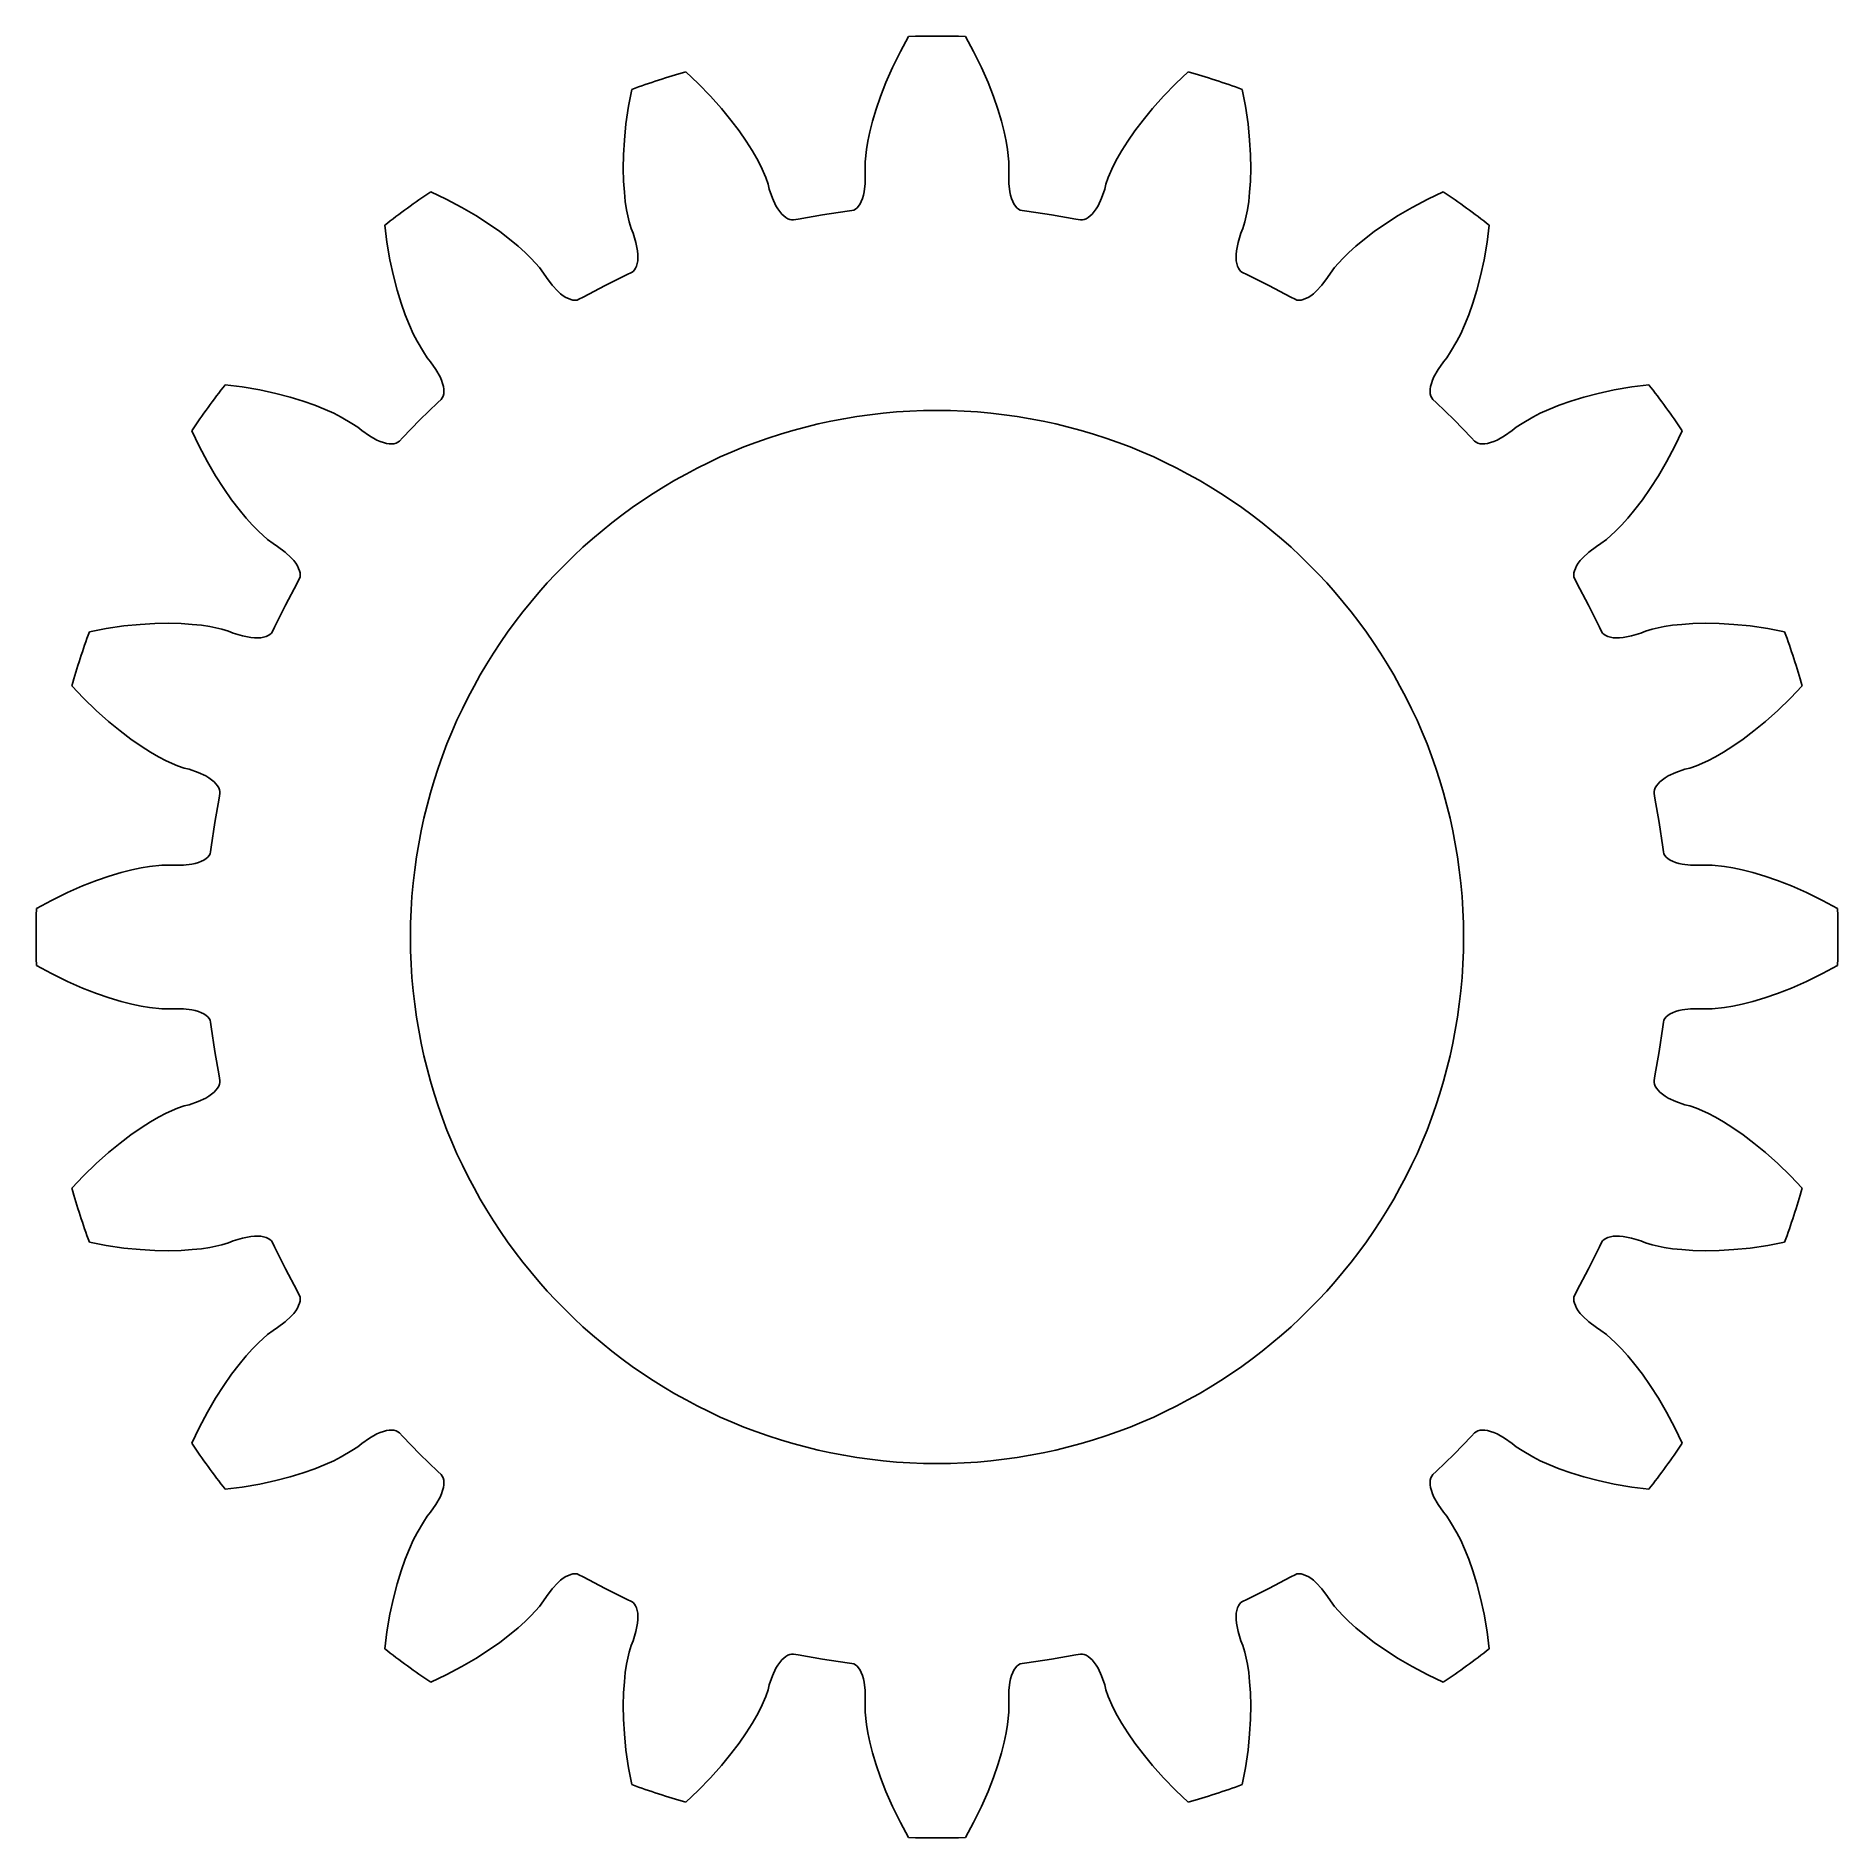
# Model space of a CAD drawing. Extents: x -7.7 to 7.7, y -7.7 to 7.7.
import ezdxf

# ---------------------------------------------------------------- set-up
doc = ezdxf.new("R2010")
doc.units = 0

msp = doc.modelspace()

# ---------------------------------------------------------------- linework, layer by layer
msp.add_circle((0, 0), 4.5)
msp.add_circle((0, 0), 4.5)
at = {"layer": 'layer0'}
for p, q in [((-0.38, 7.431), (-0.313, 7.567)), ((-0.313, 7.567), (-0.243, 7.696)), ((0.243, 7.696), (0.313, 7.567)), ((0.313, 7.567), (0.38, 7.431)), ((-2.147, 7.395), (-2.04, 7.293)), ((-0.436, 7.303), (-0.38, 7.431)), ((0.38, 7.431), (0.436, 7.303)), ((2.04, 7.293), (2.147, 7.395)), ((-2.636, 7.1), (-2.609, 7.244)), ((-2.04, 7.293), (-1.935, 7.185)), ((-0.483, 7.184), (-0.436, 7.303)), ((0.436, 7.303), (0.483, 7.184)), ((1.935, 7.185), (2.04, 7.293)), ((2.609, 7.244), (2.636, 7.1)), ((-2.658, 6.95), (-2.636, 7.1)), ((-1.935, 7.185), (-1.842, 7.081)), ((-0.521, 7.074), (-0.483, 7.184)), ((0.483, 7.184), (0.521, 7.074)), ((1.842, 7.081), (1.935, 7.185)), ((2.636, 7.1), (2.658, 6.95)), ((-2.672, 6.811), (-2.658, 6.95)), ((-1.842, 7.081), (-1.761, 6.982)), ((-1.761, 6.982), (-1.691, 6.889)), ((-0.574, 6.881), (-0.551, 6.972)), ((-0.551, 6.972), (-0.521, 7.074)), ((0.521, 7.074), (0.551, 6.972)), ((0.551, 6.972), (0.574, 6.881)), ((1.691, 6.889), (1.761, 6.982)), ((1.761, 6.982), (1.842, 7.081)), ((2.658, 6.95), (2.672, 6.811)), ((-2.679, 6.684), (-2.672, 6.811)), ((-1.691, 6.889), (-1.631, 6.801)), ((-1.631, 6.801), (-1.581, 6.722)), ((-0.602, 6.731), (-0.59, 6.802)), ((-0.59, 6.802), (-0.574, 6.881)), ((0.574, 6.881), (0.59, 6.802)), ((0.59, 6.802), (0.602, 6.731)), ((1.581, 6.722), (1.631, 6.801)), ((1.631, 6.801), (1.691, 6.889)), ((2.672, 6.811), (2.679, 6.684)), ((-2.681, 6.567), (-2.679, 6.684)), ((-1.581, 6.722), (-1.541, 6.652)), ((-1.541, 6.652), (-1.507, 6.588)), ((-0.615, 6.565), (-0.613, 6.626)), ((-0.613, 6.626), (-0.602, 6.731)), ((0.602, 6.731), (0.613, 6.626)), ((0.613, 6.626), (0.615, 6.565)), ((1.507, 6.588), (1.541, 6.652)), ((1.541, 6.652), (1.581, 6.722)), ((2.679, 6.684), (2.681, 6.567)), ((-2.679, 6.461), (-2.681, 6.567)), ((-1.507, 6.588), (-1.464, 6.491)), ((-1.464, 6.491), (-1.444, 6.434)), ((-0.613, 6.522), (-0.615, 6.565)), ((-0.614, 6.44), (-0.613, 6.522)), ((0.615, 6.565), (0.613, 6.522)), ((0.613, 6.522), (0.614, 6.44)), ((1.444, 6.434), (1.464, 6.491)), ((1.464, 6.491), (1.507, 6.588)), ((2.681, 6.567), (2.679, 6.461)), ((-4.327, 6.369), (-4.194, 6.306)), ((-2.672, 6.367), (-2.679, 6.461)), ((-2.664, 6.287), (-2.672, 6.367)), ((-1.444, 6.434), (-1.433, 6.392)), ((-1.433, 6.392), (-1.406, 6.314)), ((-1.406, 6.314), (-1.376, 6.25)), ((-0.638, 6.311), (-0.629, 6.339)), ((-0.629, 6.339), (-0.622, 6.369)), ((-0.622, 6.369), (-0.614, 6.44)), ((0.614, 6.44), (0.622, 6.369)), ((0.622, 6.369), (0.629, 6.339)), ((0.629, 6.339), (0.638, 6.311)), ((1.376, 6.25), (1.406, 6.314)), ((1.406, 6.314), (1.433, 6.392)), ((1.433, 6.392), (1.444, 6.434)), ((2.672, 6.367), (2.664, 6.287)), ((2.679, 6.461), (2.672, 6.367)), ((4.194, 6.306), (4.327, 6.369)), ((-4.194, 6.306), (-4.06, 6.235)), ((-4.06, 6.235), (-3.94, 6.165)), ((-3.94, 6.165), (-3.832, 6.096)), ((-2.653, 6.216), (-2.664, 6.287)), ((-2.631, 6.112), (-2.653, 6.216)), ((-1.376, 6.25), (-1.36, 6.223)), ((-1.36, 6.223), (-1.344, 6.199)), ((-1.344, 6.199), (-1.327, 6.179)), ((-1.327, 6.179), (-1.31, 6.162)), ((-1.31, 6.162), (-1.293, 6.149)), ((-1.187, 6.136), (-0.978, 6.173)), ((-0.978, 6.173), (-0.767, 6.203)), ((-0.767, 6.203), (-0.727, 6.208)), ((-0.727, 6.208), (-0.712, 6.213)), ((-0.712, 6.213), (-0.697, 6.221)), ((-0.697, 6.221), (-0.683, 6.232)), ((-0.683, 6.232), (-0.67, 6.247)), ((-0.67, 6.247), (-0.658, 6.265)), ((-0.658, 6.265), (-0.647, 6.287)), ((-0.647, 6.287), (-0.638, 6.311)), ((0.638, 6.311), (0.647, 6.287)), ((0.647, 6.287), (0.658, 6.265)), ((0.658, 6.265), (0.67, 6.247)), ((0.67, 6.247), (0.683, 6.232)), ((0.683, 6.232), (0.697, 6.221)), ((0.697, 6.221), (0.712, 6.213)), ((0.712, 6.213), (0.727, 6.208)), ((0.727, 6.208), (0.767, 6.203)), ((0.767, 6.203), (0.978, 6.173)), ((0.978, 6.173), (1.187, 6.136)), ((1.293, 6.149), (1.31, 6.162)), ((1.31, 6.162), (1.327, 6.179)), ((1.327, 6.179), (1.344, 6.199)), ((1.344, 6.199), (1.36, 6.223)), ((1.36, 6.223), (1.376, 6.25)), ((2.653, 6.216), (2.631, 6.112)), ((2.664, 6.287), (2.653, 6.216)), ((3.832, 6.096), (3.94, 6.165)), ((3.94, 6.165), (4.06, 6.235)), ((4.06, 6.235), (4.194, 6.306)), ((-4.701, 5.938), (-4.72, 6.083)), ((-3.832, 6.096), (-3.737, 6.029)), ((-3.737, 6.029), (-3.653, 5.965)), ((-2.613, 6.054), (-2.631, 6.112)), ((-2.598, 6.014), (-2.613, 6.054)), ((-2.574, 5.935), (-2.598, 6.014)), ((-1.293, 6.149), (-1.276, 6.138)), ((-1.276, 6.138), (-1.259, 6.132)), ((-1.259, 6.132), (-1.243, 6.129)), ((-1.243, 6.129), (-1.227, 6.129)), ((-1.227, 6.129), (-1.187, 6.136)), ((1.187, 6.136), (1.227, 6.129)), ((1.227, 6.129), (1.243, 6.129)), ((1.243, 6.129), (1.259, 6.132)), ((1.259, 6.132), (1.276, 6.138)), ((1.276, 6.138), (1.293, 6.149)), ((2.598, 6.014), (2.574, 5.935)), ((2.613, 6.054), (2.598, 6.014)), ((2.631, 6.112), (2.613, 6.054)), ((3.653, 5.965), (3.737, 6.029)), ((3.737, 6.029), (3.832, 6.096)), ((4.72, 6.083), (4.701, 5.938)), ((-4.675, 5.788), (-4.701, 5.938)), ((-3.653, 5.965), (-3.58, 5.904)), ((-3.58, 5.904), (-3.521, 5.85)), ((-2.56, 5.865), (-2.574, 5.935)), ((-2.557, 5.834), (-2.56, 5.865)), ((2.56, 5.865), (2.557, 5.834)), ((2.574, 5.935), (2.56, 5.865)), ((3.521, 5.85), (3.58, 5.904)), ((3.58, 5.904), (3.653, 5.965)), ((4.701, 5.938), (4.675, 5.788)), ((-4.646, 5.652), (-4.675, 5.788)), ((-3.521, 5.85), (-3.469, 5.8)), ((-3.469, 5.8), (-3.398, 5.721)), ((-3.398, 5.721), (-3.362, 5.673)), ((-2.597, 5.689), (-2.585, 5.701)), ((-2.585, 5.701), (-2.576, 5.716)), ((-2.576, 5.716), (-2.568, 5.734)), ((-2.568, 5.734), (-2.562, 5.755)), ((-2.562, 5.755), (-2.558, 5.779)), ((-2.558, 5.779), (-2.557, 5.805)), ((-2.557, 5.805), (-2.557, 5.834)), ((2.557, 5.834), (2.557, 5.805)), ((2.557, 5.805), (2.558, 5.779)), ((2.558, 5.779), (2.562, 5.755)), ((2.562, 5.755), (2.568, 5.734)), ((2.568, 5.734), (2.576, 5.716)), ((2.576, 5.716), (2.585, 5.701)), ((2.585, 5.701), (2.597, 5.689)), ((3.362, 5.673), (3.398, 5.721)), ((3.398, 5.721), (3.469, 5.8)), ((3.469, 5.8), (3.521, 5.85)), ((4.675, 5.788), (4.646, 5.652)), ((-4.613, 5.529), (-4.646, 5.652)), ((-3.362, 5.673), (-3.338, 5.637)), ((-3.338, 5.637), (-3.289, 5.571)), ((-3.289, 5.571), (-3.24, 5.519)), ((-3.025, 5.469), (-2.837, 5.569)), ((-2.837, 5.569), (-2.647, 5.662)), ((-2.647, 5.662), (-2.61, 5.679)), ((-2.61, 5.679), (-2.597, 5.689)), ((2.597, 5.689), (2.61, 5.679)), ((2.61, 5.679), (2.647, 5.662)), ((2.647, 5.662), (2.837, 5.569)), ((2.837, 5.569), (3.025, 5.469)), ((3.24, 5.519), (3.289, 5.571)), ((3.289, 5.571), (3.338, 5.637)), ((3.338, 5.637), (3.362, 5.673)), ((4.646, 5.652), (4.613, 5.529)), ((-4.579, 5.417), (-4.613, 5.529)), ((-4.544, 5.317), (-4.579, 5.417)), ((-3.24, 5.519), (-3.217, 5.498)), ((-3.217, 5.498), (-3.194, 5.48)), ((-3.194, 5.48), (-3.172, 5.466)), ((-3.172, 5.466), (-3.15, 5.456)), ((-3.15, 5.456), (-3.13, 5.448)), ((-3.13, 5.448), (-3.111, 5.444)), ((-3.111, 5.444), (-3.093, 5.443)), ((-3.093, 5.443), (-3.076, 5.444)), ((-3.076, 5.444), (-3.061, 5.45)), ((-3.061, 5.45), (-3.025, 5.469)), ((3.025, 5.469), (3.061, 5.45)), ((3.061, 5.45), (3.076, 5.444)), ((3.076, 5.444), (3.093, 5.443)), ((3.093, 5.443), (3.111, 5.444)), ((3.111, 5.444), (3.13, 5.448)), ((3.13, 5.448), (3.15, 5.456)), ((3.15, 5.456), (3.172, 5.466)), ((3.172, 5.466), (3.194, 5.48)), ((3.194, 5.48), (3.217, 5.498)), ((3.217, 5.498), (3.24, 5.519)), ((4.579, 5.417), (4.544, 5.317)), ((4.613, 5.529), (4.579, 5.417)), ((-4.509, 5.23), (-4.544, 5.317)), ((4.544, 5.317), (4.509, 5.23)), ((-4.476, 5.156), (-4.509, 5.23)), ((-4.444, 5.092), (-4.476, 5.156)), ((-4.39, 5), (-4.444, 5.092)), ((4.444, 5.092), (4.39, 5)), ((4.476, 5.156), (4.444, 5.092)), ((4.509, 5.23), (4.476, 5.156)), ((-4.356, 4.95), (-4.39, 5)), ((-4.329, 4.917), (-4.356, 4.95)), ((4.356, 4.95), (4.329, 4.917)), ((4.39, 5), (4.356, 4.95)), ((-4.282, 4.849), (-4.329, 4.917)), ((-4.247, 4.787), (-4.282, 4.849)), ((-4.235, 4.758), (-4.247, 4.787)), ((4.247, 4.787), (4.235, 4.758)), ((4.282, 4.849), (4.247, 4.787)), ((4.329, 4.917), (4.282, 4.849)), ((-6.083, 4.72), (-5.938, 4.701)), ((-5.938, 4.701), (-5.788, 4.675)), ((-5.788, 4.675), (-5.652, 4.646)), ((-5.652, 4.646), (-5.529, 4.613)), ((-4.225, 4.731), (-4.235, 4.758)), ((-4.228, 4.608), (-4.22, 4.623)), ((-4.219, 4.706), (-4.225, 4.731)), ((-4.22, 4.623), (-4.216, 4.641)), ((-4.215, 4.682), (-4.219, 4.706)), ((-4.216, 4.641), (-4.214, 4.66)), ((-4.214, 4.66), (-4.215, 4.682)), ((4.215, 4.682), (4.214, 4.66)), ((4.214, 4.66), (4.216, 4.641)), ((4.219, 4.706), (4.215, 4.682)), ((4.216, 4.641), (4.22, 4.623)), ((4.225, 4.731), (4.219, 4.706)), ((4.22, 4.623), (4.228, 4.608)), ((4.235, 4.758), (4.225, 4.731)), ((5.529, 4.613), (5.652, 4.646)), ((5.652, 4.646), (5.788, 4.675)), ((5.788, 4.675), (5.938, 4.701)), ((5.938, 4.701), (6.083, 4.72)), ((-5.529, 4.613), (-5.417, 4.579)), ((-5.417, 4.579), (-5.317, 4.544)), ((-5.317, 4.544), (-5.23, 4.509)), ((-5.23, 4.509), (-5.156, 4.476)), ((-5.156, 4.476), (-5.092, 4.444)), ((-4.419, 4.419), (-4.267, 4.567)), ((-4.267, 4.567), (-4.237, 4.595)), ((-4.237, 4.595), (-4.228, 4.608)), ((4.228, 4.608), (4.237, 4.595)), ((4.237, 4.595), (4.267, 4.567)), ((4.267, 4.567), (4.419, 4.419)), ((5.092, 4.444), (5.156, 4.476)), ((5.156, 4.476), (5.23, 4.509)), ((5.23, 4.509), (5.317, 4.544)), ((5.317, 4.544), (5.417, 4.579)), ((5.417, 4.579), (5.529, 4.613)), ((-6.306, 4.194), (-6.369, 4.327)), ((-5.092, 4.444), (-5, 4.39)), ((-5, 4.39), (-4.95, 4.356)), ((-4.95, 4.356), (-4.917, 4.329)), ((-4.917, 4.329), (-4.849, 4.282)), ((-4.567, 4.267), (-4.419, 4.419)), ((4.419, 4.419), (4.567, 4.267)), ((4.849, 4.282), (4.917, 4.329)), ((4.917, 4.329), (4.95, 4.356)), ((4.95, 4.356), (5, 4.39)), ((5, 4.39), (5.092, 4.444)), ((6.369, 4.327), (6.306, 4.194)), ((-6.235, 4.06), (-6.306, 4.194)), ((-4.849, 4.282), (-4.787, 4.247)), ((-4.787, 4.247), (-4.758, 4.235)), ((-4.758, 4.235), (-4.731, 4.225)), ((-4.731, 4.225), (-4.706, 4.219)), ((-4.706, 4.219), (-4.682, 4.215)), ((-4.682, 4.215), (-4.66, 4.214)), ((-4.66, 4.214), (-4.641, 4.216)), ((-4.641, 4.216), (-4.623, 4.22)), ((-4.623, 4.22), (-4.608, 4.228)), ((-4.608, 4.228), (-4.595, 4.237)), ((-4.595, 4.237), (-4.567, 4.267)), ((4.567, 4.267), (4.595, 4.237)), ((4.595, 4.237), (4.608, 4.228)), ((4.608, 4.228), (4.623, 4.22)), ((4.623, 4.22), (4.641, 4.216)), ((4.641, 4.216), (4.66, 4.214)), ((4.66, 4.214), (4.682, 4.215)), ((4.682, 4.215), (4.706, 4.219)), ((4.706, 4.219), (4.731, 4.225)), ((4.731, 4.225), (4.758, 4.235)), ((4.758, 4.235), (4.787, 4.247)), ((4.787, 4.247), (4.849, 4.282)), ((6.306, 4.194), (6.235, 4.06)), ((-6.165, 3.94), (-6.235, 4.06)), ((6.235, 4.06), (6.165, 3.94)), ((-6.096, 3.832), (-6.165, 3.94)), ((6.165, 3.94), (6.096, 3.832)), ((-6.029, 3.737), (-6.096, 3.832)), ((-5.965, 3.653), (-6.029, 3.737)), ((6.029, 3.737), (5.965, 3.653)), ((6.096, 3.832), (6.029, 3.737)), ((-5.904, 3.58), (-5.965, 3.653)), ((-5.85, 3.521), (-5.904, 3.58)), ((5.904, 3.58), (5.85, 3.521)), ((5.965, 3.653), (5.904, 3.58)), ((-5.8, 3.469), (-5.85, 3.521)), ((-5.721, 3.398), (-5.8, 3.469)), ((-5.673, 3.362), (-5.721, 3.398)), ((5.721, 3.398), (5.673, 3.362)), ((5.8, 3.469), (5.721, 3.398)), ((5.85, 3.521), (5.8, 3.469)), ((-5.637, 3.338), (-5.673, 3.362)), ((-5.571, 3.289), (-5.637, 3.338)), ((-5.519, 3.24), (-5.571, 3.289)), ((-5.498, 3.217), (-5.519, 3.24)), ((5.519, 3.24), (5.498, 3.217)), ((5.571, 3.289), (5.519, 3.24)), ((5.637, 3.338), (5.571, 3.289)), ((5.673, 3.362), (5.637, 3.338)), ((-5.48, 3.194), (-5.498, 3.217)), ((-5.466, 3.172), (-5.48, 3.194)), ((-5.456, 3.15), (-5.466, 3.172)), ((-5.448, 3.13), (-5.456, 3.15)), ((-5.444, 3.111), (-5.448, 3.13)), ((-5.443, 3.093), (-5.444, 3.111)), ((-5.444, 3.076), (-5.443, 3.093)), ((5.444, 3.111), (5.443, 3.093)), ((5.443, 3.093), (5.444, 3.076)), ((5.448, 3.13), (5.444, 3.111)), ((5.456, 3.15), (5.448, 3.13)), ((5.466, 3.172), (5.456, 3.15)), ((5.48, 3.194), (5.466, 3.172)), ((5.498, 3.217), (5.48, 3.194)), ((-5.569, 2.837), (-5.469, 3.025)), ((-5.469, 3.025), (-5.45, 3.061)), ((-5.45, 3.061), (-5.444, 3.076)), ((5.444, 3.076), (5.45, 3.061)), ((5.45, 3.061), (5.469, 3.025)), ((5.469, 3.025), (5.569, 2.837)), ((-5.662, 2.647), (-5.569, 2.837)), ((5.569, 2.837), (5.662, 2.647)), ((-7.244, 2.609), (-7.1, 2.636)), ((-7.1, 2.636), (-6.95, 2.658)), ((-6.95, 2.658), (-6.811, 2.672)), ((-6.811, 2.672), (-6.684, 2.679)), ((-6.684, 2.679), (-6.567, 2.681)), ((-6.567, 2.681), (-6.461, 2.679)), ((-6.461, 2.679), (-6.367, 2.672)), ((-6.367, 2.672), (-6.287, 2.664)), ((-6.287, 2.664), (-6.216, 2.653)), ((-6.216, 2.653), (-6.112, 2.631)), ((-6.112, 2.631), (-6.054, 2.613)), ((-5.679, 2.61), (-5.662, 2.647)), ((5.662, 2.647), (5.679, 2.61)), ((6.054, 2.613), (6.112, 2.631)), ((6.112, 2.631), (6.216, 2.653)), ((6.216, 2.653), (6.287, 2.664)), ((6.287, 2.664), (6.367, 2.672)), ((6.367, 2.672), (6.461, 2.679)), ((6.461, 2.679), (6.567, 2.681)), ((6.567, 2.681), (6.684, 2.679)), ((6.684, 2.679), (6.811, 2.672)), ((6.811, 2.672), (6.95, 2.658)), ((6.95, 2.658), (7.1, 2.636)), ((7.1, 2.636), (7.244, 2.609)), ((-6.054, 2.613), (-6.014, 2.598)), ((-6.014, 2.598), (-5.935, 2.574)), ((-5.935, 2.574), (-5.865, 2.56)), ((-5.865, 2.56), (-5.834, 2.557)), ((-5.834, 2.557), (-5.805, 2.557)), ((-5.805, 2.557), (-5.779, 2.558)), ((-5.779, 2.558), (-5.755, 2.562)), ((-5.755, 2.562), (-5.734, 2.568)), ((-5.734, 2.568), (-5.716, 2.576)), ((-5.716, 2.576), (-5.701, 2.585)), ((-5.701, 2.585), (-5.689, 2.597)), ((-5.689, 2.597), (-5.679, 2.61)), ((5.679, 2.61), (5.689, 2.597)), ((5.689, 2.597), (5.701, 2.585)), ((5.701, 2.585), (5.716, 2.576)), ((5.716, 2.576), (5.734, 2.568)), ((5.734, 2.568), (5.755, 2.562)), ((5.755, 2.562), (5.779, 2.558)), ((5.779, 2.558), (5.805, 2.557)), ((5.805, 2.557), (5.834, 2.557)), ((5.834, 2.557), (5.865, 2.56)), ((5.865, 2.56), (5.935, 2.574)), ((5.935, 2.574), (6.014, 2.598)), ((6.014, 2.598), (6.054, 2.613)), ((-7.293, 2.04), (-7.395, 2.147)), ((-7.185, 1.935), (-7.293, 2.04)), ((7.293, 2.04), (7.185, 1.935)), ((7.395, 2.147), (7.293, 2.04)), ((-7.081, 1.842), (-7.185, 1.935)), ((7.185, 1.935), (7.081, 1.842)), ((-6.982, 1.761), (-7.081, 1.842)), ((-6.889, 1.691), (-6.982, 1.761)), ((6.982, 1.761), (6.889, 1.691)), ((7.081, 1.842), (6.982, 1.761)), ((-6.801, 1.631), (-6.889, 1.691)), ((-6.722, 1.581), (-6.801, 1.631)), ((-6.652, 1.541), (-6.722, 1.581)), ((-6.588, 1.507), (-6.652, 1.541)), ((6.652, 1.541), (6.588, 1.507)), ((6.722, 1.581), (6.652, 1.541)), ((6.801, 1.631), (6.722, 1.581)), ((6.889, 1.691), (6.801, 1.631)), ((-6.491, 1.464), (-6.588, 1.507)), ((-6.434, 1.444), (-6.491, 1.464)), ((-6.392, 1.433), (-6.434, 1.444)), ((-6.314, 1.406), (-6.392, 1.433)), ((-6.25, 1.376), (-6.314, 1.406)), ((6.314, 1.406), (6.25, 1.376)), ((6.392, 1.433), (6.314, 1.406)), ((6.434, 1.444), (6.392, 1.433)), ((6.491, 1.464), (6.434, 1.444)), ((6.588, 1.507), (6.491, 1.464)), ((-6.223, 1.36), (-6.25, 1.376)), ((-6.199, 1.344), (-6.223, 1.36)), ((-6.179, 1.327), (-6.199, 1.344)), ((-6.162, 1.31), (-6.179, 1.327)), ((-6.149, 1.293), (-6.162, 1.31)), ((-6.138, 1.276), (-6.149, 1.293)), ((-6.132, 1.259), (-6.138, 1.276)), ((-6.129, 1.243), (-6.132, 1.259)), ((-6.129, 1.227), (-6.129, 1.243)), ((6.132, 1.259), (6.129, 1.243)), ((6.129, 1.243), (6.129, 1.227)), ((6.138, 1.276), (6.132, 1.259)), ((6.149, 1.293), (6.138, 1.276)), ((6.162, 1.31), (6.149, 1.293)), ((6.179, 1.327), (6.162, 1.31)), ((6.199, 1.344), (6.179, 1.327)), ((6.223, 1.36), (6.199, 1.344)), ((6.25, 1.376), (6.223, 1.36)), ((-6.173, 0.978), (-6.136, 1.187)), ((-6.136, 1.187), (-6.129, 1.227)), ((6.129, 1.227), (6.136, 1.187)), ((6.136, 1.187), (6.173, 0.978)), ((-6.203, 0.767), (-6.173, 0.978)), ((6.173, 0.978), (6.203, 0.767)), ((-6.44, 0.614), (-6.369, 0.622)), ((-6.369, 0.622), (-6.339, 0.629)), ((-6.339, 0.629), (-6.311, 0.638)), ((-6.311, 0.638), (-6.287, 0.647)), ((-6.287, 0.647), (-6.265, 0.658)), ((-6.265, 0.658), (-6.247, 0.67)), ((-6.247, 0.67), (-6.232, 0.683)), ((-6.232, 0.683), (-6.221, 0.697)), ((-6.221, 0.697), (-6.213, 0.712)), ((-6.213, 0.712), (-6.208, 0.727)), ((-6.208, 0.727), (-6.203, 0.767)), ((6.203, 0.767), (6.208, 0.727)), ((6.208, 0.727), (6.213, 0.712)), ((6.213, 0.712), (6.221, 0.697)), ((6.221, 0.697), (6.232, 0.683)), ((6.232, 0.683), (6.247, 0.67)), ((6.247, 0.67), (6.265, 0.658)), ((6.265, 0.658), (6.287, 0.647)), ((6.287, 0.647), (6.311, 0.638)), ((6.311, 0.638), (6.339, 0.629)), ((6.339, 0.629), (6.369, 0.622)), ((6.369, 0.622), (6.44, 0.614)), ((-7.303, 0.436), (-7.184, 0.483)), ((-7.184, 0.483), (-7.074, 0.521)), ((-7.074, 0.521), (-6.972, 0.551)), ((-6.972, 0.551), (-6.881, 0.574)), ((-6.881, 0.574), (-6.802, 0.59)), ((-6.802, 0.59), (-6.731, 0.602)), ((-6.731, 0.602), (-6.626, 0.613)), ((-6.626, 0.613), (-6.565, 0.615)), ((-6.565, 0.615), (-6.522, 0.613)), ((-6.522, 0.613), (-6.44, 0.614)), ((6.44, 0.614), (6.522, 0.613)), ((6.522, 0.613), (6.565, 0.615)), ((6.565, 0.615), (6.626, 0.613)), ((6.626, 0.613), (6.731, 0.602)), ((6.731, 0.602), (6.802, 0.59)), ((6.802, 0.59), (6.881, 0.574)), ((6.881, 0.574), (6.972, 0.551)), ((6.972, 0.551), (7.074, 0.521)), ((7.074, 0.521), (7.184, 0.483)), ((7.184, 0.483), (7.303, 0.436)), ((-7.696, 0.243), (-7.567, 0.313)), ((-7.567, 0.313), (-7.431, 0.38)), ((-7.431, 0.38), (-7.303, 0.436)), ((7.303, 0.436), (7.431, 0.38)), ((7.431, 0.38), (7.567, 0.313)), ((7.567, 0.313), (7.696, 0.243)), ((-7.567, -0.313), (-7.696, -0.243)), ((7.696, -0.243), (7.567, -0.313)), ((-7.431, -0.38), (-7.567, -0.313)), ((-7.303, -0.436), (-7.431, -0.38)), ((-7.184, -0.483), (-7.303, -0.436)), ((7.303, -0.436), (7.184, -0.483)), ((7.431, -0.38), (7.303, -0.436)), ((7.567, -0.313), (7.431, -0.38)), ((-7.074, -0.521), (-7.184, -0.483)), ((-6.972, -0.551), (-7.074, -0.521)), ((-6.881, -0.574), (-6.972, -0.551)), ((-6.802, -0.59), (-6.881, -0.574)), ((-6.731, -0.602), (-6.802, -0.59)), ((-6.626, -0.613), (-6.731, -0.602)), ((-6.565, -0.615), (-6.626, -0.613)), ((-6.522, -0.613), (-6.565, -0.615)), ((-6.44, -0.614), (-6.522, -0.613)), ((-6.369, -0.622), (-6.44, -0.614)), ((6.44, -0.614), (6.369, -0.622)), ((6.522, -0.613), (6.44, -0.614)), ((6.565, -0.615), (6.522, -0.613)), ((6.626, -0.613), (6.565, -0.615)), ((6.731, -0.602), (6.626, -0.613)), ((6.802, -0.59), (6.731, -0.602)), ((6.881, -0.574), (6.802, -0.59)), ((6.972, -0.551), (6.881, -0.574)), ((7.074, -0.521), (6.972, -0.551)), ((7.184, -0.483), (7.074, -0.521)), ((-6.339, -0.629), (-6.369, -0.622)), ((-6.311, -0.638), (-6.339, -0.629)), ((-6.287, -0.647), (-6.311, -0.638)), ((-6.265, -0.658), (-6.287, -0.647)), ((-6.247, -0.67), (-6.265, -0.658)), ((-6.232, -0.683), (-6.247, -0.67)), ((-6.221, -0.697), (-6.232, -0.683)), ((-6.213, -0.712), (-6.221, -0.697)), ((-6.208, -0.727), (-6.213, -0.712)), ((-6.203, -0.767), (-6.208, -0.727)), ((-6.173, -0.978), (-6.203, -0.767)), ((6.203, -0.767), (6.173, -0.978)), ((6.208, -0.727), (6.203, -0.767)), ((6.213, -0.712), (6.208, -0.727)), ((6.221, -0.697), (6.213, -0.712)), ((6.232, -0.683), (6.221, -0.697)), ((6.247, -0.67), (6.232, -0.683)), ((6.265, -0.658), (6.247, -0.67)), ((6.287, -0.647), (6.265, -0.658)), ((6.311, -0.638), (6.287, -0.647)), ((6.339, -0.629), (6.311, -0.638)), ((6.369, -0.622), (6.339, -0.629)), ((-6.136, -1.187), (-6.173, -0.978)), ((6.173, -0.978), (6.136, -1.187)), ((-6.129, -1.227), (-6.136, -1.187)), ((-6.129, -1.243), (-6.129, -1.227)), ((6.136, -1.187), (6.129, -1.227)), ((6.129, -1.227), (6.129, -1.243)), ((-6.314, -1.406), (-6.25, -1.376)), ((-6.25, -1.376), (-6.223, -1.36)), ((-6.223, -1.36), (-6.199, -1.344)), ((-6.199, -1.344), (-6.179, -1.327)), ((-6.179, -1.327), (-6.162, -1.31)), ((-6.162, -1.31), (-6.149, -1.293)), ((-6.149, -1.293), (-6.138, -1.276)), ((-6.138, -1.276), (-6.132, -1.259)), ((-6.132, -1.259), (-6.129, -1.243)), ((6.129, -1.243), (6.132, -1.259)), ((6.132, -1.259), (6.138, -1.276)), ((6.138, -1.276), (6.149, -1.293)), ((6.149, -1.293), (6.162, -1.31)), ((6.162, -1.31), (6.179, -1.327)), ((6.179, -1.327), (6.199, -1.344)), ((6.199, -1.344), (6.223, -1.36)), ((6.223, -1.36), (6.25, -1.376)), ((6.25, -1.376), (6.314, -1.406)), ((-6.652, -1.541), (-6.588, -1.507)), ((-6.588, -1.507), (-6.491, -1.464)), ((-6.491, -1.464), (-6.434, -1.444)), ((-6.434, -1.444), (-6.392, -1.433)), ((-6.392, -1.433), (-6.314, -1.406)), ((6.314, -1.406), (6.392, -1.433)), ((6.392, -1.433), (6.434, -1.444)), ((6.434, -1.444), (6.491, -1.464)), ((6.491, -1.464), (6.588, -1.507)), ((6.588, -1.507), (6.652, -1.541)), ((-6.982, -1.761), (-6.889, -1.691)), ((-6.889, -1.691), (-6.801, -1.631)), ((-6.801, -1.631), (-6.722, -1.581)), ((-6.722, -1.581), (-6.652, -1.541)), ((6.652, -1.541), (6.722, -1.581)), ((6.722, -1.581), (6.801, -1.631)), ((6.801, -1.631), (6.889, -1.691)), ((6.889, -1.691), (6.982, -1.761)), ((-7.185, -1.935), (-7.081, -1.842)), ((-7.081, -1.842), (-6.982, -1.761)), ((6.982, -1.761), (7.081, -1.842)), ((7.081, -1.842), (7.185, -1.935)), ((-7.293, -2.04), (-7.185, -1.935)), ((7.185, -1.935), (7.293, -2.04)), ((-7.395, -2.147), (-7.293, -2.04)), ((7.293, -2.04), (7.395, -2.147)), ((-7.1, -2.636), (-7.244, -2.609)), ((-6.054, -2.613), (-6.112, -2.631)), ((-6.014, -2.598), (-6.054, -2.613)), ((-5.935, -2.574), (-6.014, -2.598)), ((-5.865, -2.56), (-5.935, -2.574)), ((-5.834, -2.557), (-5.865, -2.56)), ((-5.805, -2.557), (-5.834, -2.557)), ((-5.779, -2.558), (-5.805, -2.557)), ((-5.755, -2.562), (-5.779, -2.558)), ((-5.734, -2.568), (-5.755, -2.562)), ((-5.716, -2.576), (-5.734, -2.568)), ((-5.701, -2.585), (-5.716, -2.576)), ((-5.689, -2.597), (-5.701, -2.585)), ((-5.679, -2.61), (-5.689, -2.597)), ((-5.662, -2.647), (-5.679, -2.61)), ((5.679, -2.61), (5.662, -2.647)), ((5.689, -2.597), (5.679, -2.61)), ((5.701, -2.585), (5.689, -2.597)), ((5.716, -2.576), (5.701, -2.585)), ((5.734, -2.568), (5.716, -2.576)), ((5.755, -2.562), (5.734, -2.568)), ((5.779, -2.558), (5.755, -2.562)), ((5.805, -2.557), (5.779, -2.558)), ((5.834, -2.557), (5.805, -2.557)), ((5.865, -2.56), (5.834, -2.557)), ((5.935, -2.574), (5.865, -2.56)), ((6.014, -2.598), (5.935, -2.574)), ((6.054, -2.613), (6.014, -2.598)), ((6.112, -2.631), (6.054, -2.613)), ((7.244, -2.609), (7.1, -2.636)), ((-6.95, -2.658), (-7.1, -2.636)), ((-6.811, -2.672), (-6.95, -2.658)), ((-6.684, -2.679), (-6.811, -2.672)), ((-6.567, -2.681), (-6.684, -2.679)), ((-6.461, -2.679), (-6.567, -2.681)), ((-6.367, -2.672), (-6.461, -2.679)), ((-6.287, -2.664), (-6.367, -2.672)), ((-6.216, -2.653), (-6.287, -2.664)), ((-6.112, -2.631), (-6.216, -2.653)), ((-5.569, -2.837), (-5.662, -2.647)), ((5.662, -2.647), (5.569, -2.837)), ((6.216, -2.653), (6.112, -2.631)), ((6.287, -2.664), (6.216, -2.653)), ((6.367, -2.672), (6.287, -2.664)), ((6.461, -2.679), (6.367, -2.672)), ((6.567, -2.681), (6.461, -2.679)), ((6.684, -2.679), (6.567, -2.681)), ((6.811, -2.672), (6.684, -2.679)), ((6.95, -2.658), (6.811, -2.672)), ((7.1, -2.636), (6.95, -2.658)), ((-5.469, -3.025), (-5.569, -2.837)), ((5.569, -2.837), (5.469, -3.025)), ((-5.45, -3.061), (-5.469, -3.025)), ((-5.444, -3.076), (-5.45, -3.061)), ((-5.443, -3.093), (-5.444, -3.076)), ((5.444, -3.076), (5.443, -3.093)), ((5.45, -3.061), (5.444, -3.076)), ((5.469, -3.025), (5.45, -3.061)), ((-5.519, -3.24), (-5.498, -3.217)), ((-5.498, -3.217), (-5.48, -3.194)), ((-5.48, -3.194), (-5.466, -3.172)), ((-5.466, -3.172), (-5.456, -3.15)), ((-5.456, -3.15), (-5.448, -3.13)), ((-5.448, -3.13), (-5.444, -3.111)), ((-5.444, -3.111), (-5.443, -3.093)), ((5.443, -3.093), (5.444, -3.111)), ((5.444, -3.111), (5.448, -3.13)), ((5.448, -3.13), (5.456, -3.15)), ((5.456, -3.15), (5.466, -3.172)), ((5.466, -3.172), (5.48, -3.194)), ((5.48, -3.194), (5.498, -3.217)), ((5.498, -3.217), (5.519, -3.24)), ((-5.721, -3.398), (-5.673, -3.362)), ((-5.673, -3.362), (-5.637, -3.338)), ((-5.637, -3.338), (-5.571, -3.289)), ((-5.571, -3.289), (-5.519, -3.24)), ((5.519, -3.24), (5.571, -3.289)), ((5.571, -3.289), (5.637, -3.338)), ((5.637, -3.338), (5.673, -3.362)), ((5.673, -3.362), (5.721, -3.398)), ((-5.904, -3.58), (-5.85, -3.521)), ((-5.85, -3.521), (-5.8, -3.469)), ((-5.8, -3.469), (-5.721, -3.398)), ((5.721, -3.398), (5.8, -3.469)), ((5.8, -3.469), (5.85, -3.521)), ((5.85, -3.521), (5.904, -3.58)), ((-6.029, -3.737), (-5.965, -3.653)), ((-5.965, -3.653), (-5.904, -3.58)), ((5.904, -3.58), (5.965, -3.653)), ((5.965, -3.653), (6.029, -3.737)), ((-6.165, -3.94), (-6.096, -3.832)), ((-6.096, -3.832), (-6.029, -3.737)), ((6.029, -3.737), (6.096, -3.832)), ((6.096, -3.832), (6.165, -3.94)), ((-6.235, -4.06), (-6.165, -3.94)), ((6.165, -3.94), (6.235, -4.06)), ((-6.306, -4.194), (-6.235, -4.06)), ((6.235, -4.06), (6.306, -4.194)), ((-6.369, -4.327), (-6.306, -4.194)), ((-4.849, -4.282), (-4.917, -4.329)), ((-4.787, -4.247), (-4.849, -4.282)), ((-4.758, -4.235), (-4.787, -4.247)), ((-4.731, -4.225), (-4.758, -4.235)), ((-4.706, -4.219), (-4.731, -4.225)), ((-4.682, -4.215), (-4.706, -4.219)), ((-4.66, -4.214), (-4.682, -4.215)), ((-4.641, -4.216), (-4.66, -4.214)), ((-4.623, -4.22), (-4.641, -4.216)), ((-4.608, -4.228), (-4.623, -4.22)), ((-4.595, -4.237), (-4.608, -4.228)), ((-4.567, -4.267), (-4.595, -4.237)), ((-4.419, -4.419), (-4.567, -4.267)), ((4.567, -4.267), (4.419, -4.419)), ((4.595, -4.237), (4.567, -4.267)), ((4.608, -4.228), (4.595, -4.237)), ((4.623, -4.22), (4.608, -4.228)), ((4.641, -4.216), (4.623, -4.22)), ((4.66, -4.214), (4.641, -4.216)), ((4.682, -4.215), (4.66, -4.214)), ((4.706, -4.219), (4.682, -4.215)), ((4.731, -4.225), (4.706, -4.219)), ((4.758, -4.235), (4.731, -4.225)), ((4.787, -4.247), (4.758, -4.235)), ((4.849, -4.282), (4.787, -4.247)), ((4.917, -4.329), (4.849, -4.282)), ((6.306, -4.194), (6.369, -4.327)), ((-5.092, -4.444), (-5.156, -4.476)), ((-5, -4.39), (-5.092, -4.444)), ((-4.95, -4.356), (-5, -4.39)), ((-4.917, -4.329), (-4.95, -4.356)), ((-4.267, -4.567), (-4.419, -4.419)), ((4.419, -4.419), (4.267, -4.567)), ((4.95, -4.356), (4.917, -4.329)), ((5, -4.39), (4.95, -4.356)), ((5.092, -4.444), (5, -4.39)), ((5.156, -4.476), (5.092, -4.444)), ((-5.529, -4.613), (-5.652, -4.646)), ((-5.417, -4.579), (-5.529, -4.613)), ((-5.317, -4.544), (-5.417, -4.579)), ((-5.23, -4.509), (-5.317, -4.544)), ((-5.156, -4.476), (-5.23, -4.509)), ((-4.237, -4.595), (-4.267, -4.567)), ((-4.228, -4.608), (-4.237, -4.595)), ((-4.22, -4.623), (-4.228, -4.608)), ((4.228, -4.608), (4.22, -4.623)), ((4.237, -4.595), (4.228, -4.608)), ((4.267, -4.567), (4.237, -4.595)), ((5.23, -4.509), (5.156, -4.476)), ((5.317, -4.544), (5.23, -4.509)), ((5.417, -4.579), (5.317, -4.544)), ((5.529, -4.613), (5.417, -4.579)), ((5.652, -4.646), (5.529, -4.613)), ((-5.938, -4.701), (-6.083, -4.72)), ((-5.788, -4.675), (-5.938, -4.701)), ((-5.652, -4.646), (-5.788, -4.675)), ((-4.247, -4.787), (-4.235, -4.758)), ((-4.235, -4.758), (-4.225, -4.731)), ((-4.225, -4.731), (-4.219, -4.706)), ((-4.216, -4.641), (-4.22, -4.623)), ((-4.219, -4.706), (-4.215, -4.682)), ((-4.214, -4.66), (-4.216, -4.641)), ((-4.215, -4.682), (-4.214, -4.66)), ((4.216, -4.641), (4.214, -4.66)), ((4.214, -4.66), (4.215, -4.682)), ((4.215, -4.682), (4.219, -4.706)), ((4.22, -4.623), (4.216, -4.641)), ((4.219, -4.706), (4.225, -4.731)), ((4.225, -4.731), (4.235, -4.758)), ((4.235, -4.758), (4.247, -4.787)), ((5.788, -4.675), (5.652, -4.646)), ((5.938, -4.701), (5.788, -4.675)), ((6.083, -4.72), (5.938, -4.701)), ((-4.356, -4.95), (-4.329, -4.917)), ((-4.329, -4.917), (-4.282, -4.849)), ((-4.282, -4.849), (-4.247, -4.787)), ((4.247, -4.787), (4.282, -4.849)), ((4.282, -4.849), (4.329, -4.917)), ((4.329, -4.917), (4.356, -4.95)), ((-4.444, -5.092), (-4.39, -5)), ((-4.39, -5), (-4.356, -4.95)), ((4.356, -4.95), (4.39, -5)), ((4.39, -5), (4.444, -5.092)), ((-4.544, -5.317), (-4.509, -5.23)), ((-4.509, -5.23), (-4.476, -5.156)), ((-4.476, -5.156), (-4.444, -5.092)), ((4.444, -5.092), (4.476, -5.156)), ((4.476, -5.156), (4.509, -5.23)), ((4.509, -5.23), (4.544, -5.317)), ((-4.579, -5.417), (-4.544, -5.317)), ((4.544, -5.317), (4.579, -5.417)), ((-4.646, -5.652), (-4.613, -5.529)), ((-4.613, -5.529), (-4.579, -5.417)), ((-3.24, -5.519), (-3.289, -5.571)), ((-3.217, -5.498), (-3.24, -5.519)), ((-3.194, -5.48), (-3.217, -5.498)), ((-3.172, -5.466), (-3.194, -5.48)), ((-3.15, -5.456), (-3.172, -5.466)), ((-3.13, -5.448), (-3.15, -5.456)), ((-3.111, -5.444), (-3.13, -5.448)), ((-3.093, -5.443), (-3.111, -5.444)), ((-3.076, -5.444), (-3.093, -5.443)), ((-3.061, -5.45), (-3.076, -5.444)), ((-3.025, -5.469), (-3.061, -5.45)), ((-2.837, -5.569), (-3.025, -5.469)), ((3.025, -5.469), (2.837, -5.569)), ((3.061, -5.45), (3.025, -5.469)), ((3.076, -5.444), (3.061, -5.45)), ((3.093, -5.443), (3.076, -5.444)), ((3.111, -5.444), (3.093, -5.443)), ((3.13, -5.448), (3.111, -5.444)), ((3.15, -5.456), (3.13, -5.448)), ((3.172, -5.466), (3.15, -5.456)), ((3.194, -5.48), (3.172, -5.466)), ((3.217, -5.498), (3.194, -5.48)), ((3.24, -5.519), (3.217, -5.498)), ((3.289, -5.571), (3.24, -5.519)), ((4.579, -5.417), (4.613, -5.529)), ((4.613, -5.529), (4.646, -5.652)), ((-4.675, -5.788), (-4.646, -5.652)), ((-3.362, -5.673), (-3.398, -5.721)), ((-3.338, -5.637), (-3.362, -5.673)), ((-3.289, -5.571), (-3.338, -5.637)), ((-2.647, -5.662), (-2.837, -5.569)), ((-2.61, -5.679), (-2.647, -5.662)), ((-2.597, -5.689), (-2.61, -5.679)), ((-2.585, -5.701), (-2.597, -5.689)), ((2.597, -5.689), (2.585, -5.701)), ((2.61, -5.679), (2.597, -5.689)), ((2.647, -5.662), (2.61, -5.679)), ((2.837, -5.569), (2.647, -5.662)), ((3.338, -5.637), (3.289, -5.571)), ((3.362, -5.673), (3.338, -5.637)), ((3.398, -5.721), (3.362, -5.673)), ((4.646, -5.652), (4.675, -5.788)), ((-4.701, -5.938), (-4.675, -5.788)), ((-3.521, -5.85), (-3.58, -5.904)), ((-3.469, -5.8), (-3.521, -5.85)), ((-3.398, -5.721), (-3.469, -5.8)), ((-2.576, -5.716), (-2.585, -5.701)), ((-2.568, -5.734), (-2.576, -5.716)), ((-2.562, -5.755), (-2.568, -5.734)), ((-2.558, -5.779), (-2.562, -5.755)), ((-2.56, -5.865), (-2.557, -5.834)), ((-2.557, -5.805), (-2.558, -5.779)), ((-2.557, -5.834), (-2.557, -5.805)), ((2.558, -5.779), (2.557, -5.805)), ((2.557, -5.805), (2.557, -5.834)), ((2.557, -5.834), (2.56, -5.865)), ((2.562, -5.755), (2.558, -5.779)), ((2.568, -5.734), (2.562, -5.755)), ((2.576, -5.716), (2.568, -5.734)), ((2.585, -5.701), (2.576, -5.716)), ((3.469, -5.8), (3.398, -5.721)), ((3.521, -5.85), (3.469, -5.8)), ((3.58, -5.904), (3.521, -5.85)), ((4.675, -5.788), (4.701, -5.938)), ((-4.72, -6.083), (-4.701, -5.938)), ((-3.653, -5.965), (-3.737, -6.029)), ((-3.58, -5.904), (-3.653, -5.965)), ((-2.598, -6.014), (-2.574, -5.935)), ((-2.574, -5.935), (-2.56, -5.865)), ((2.56, -5.865), (2.574, -5.935)), ((2.574, -5.935), (2.598, -6.014)), ((3.653, -5.965), (3.58, -5.904)), ((3.737, -6.029), (3.653, -5.965)), ((4.701, -5.938), (4.72, -6.083)), ((-3.832, -6.096), (-3.94, -6.165)), ((-3.737, -6.029), (-3.832, -6.096)), ((-2.653, -6.216), (-2.631, -6.112)), ((-2.631, -6.112), (-2.613, -6.054)), ((-2.613, -6.054), (-2.598, -6.014)), ((-1.293, -6.149), (-1.31, -6.162)), ((-1.276, -6.138), (-1.293, -6.149)), ((-1.259, -6.132), (-1.276, -6.138)), ((-1.243, -6.129), (-1.259, -6.132)), ((-1.227, -6.129), (-1.243, -6.129)), ((-1.187, -6.136), (-1.227, -6.129)), ((-0.978, -6.173), (-1.187, -6.136)), ((1.187, -6.136), (0.978, -6.173)), ((1.227, -6.129), (1.187, -6.136)), ((1.243, -6.129), (1.227, -6.129)), ((1.259, -6.132), (1.243, -6.129)), ((1.276, -6.138), (1.259, -6.132)), ((1.293, -6.149), (1.276, -6.138)), ((1.31, -6.162), (1.293, -6.149)), ((2.598, -6.014), (2.613, -6.054)), ((2.613, -6.054), (2.631, -6.112)), ((2.631, -6.112), (2.653, -6.216)), ((3.832, -6.096), (3.737, -6.029)), ((3.94, -6.165), (3.832, -6.096)), ((-4.194, -6.306), (-4.327, -6.369)), ((-4.06, -6.235), (-4.194, -6.306)), ((-3.94, -6.165), (-4.06, -6.235)), ((-2.672, -6.367), (-2.664, -6.287)), ((-2.664, -6.287), (-2.653, -6.216)), ((-1.376, -6.25), (-1.406, -6.314)), ((-1.36, -6.223), (-1.376, -6.25)), ((-1.344, -6.199), (-1.36, -6.223)), ((-1.327, -6.179), (-1.344, -6.199)), ((-1.31, -6.162), (-1.327, -6.179)), ((-0.767, -6.203), (-0.978, -6.173)), ((-0.727, -6.208), (-0.767, -6.203)), ((-0.712, -6.213), (-0.727, -6.208)), ((-0.697, -6.221), (-0.712, -6.213)), ((-0.683, -6.232), (-0.697, -6.221)), ((-0.67, -6.247), (-0.683, -6.232)), ((-0.658, -6.265), (-0.67, -6.247)), ((-0.647, -6.287), (-0.658, -6.265)), ((-0.638, -6.311), (-0.647, -6.287)), ((-0.629, -6.339), (-0.638, -6.311)), ((0.638, -6.311), (0.629, -6.339)), ((0.647, -6.287), (0.638, -6.311)), ((0.658, -6.265), (0.647, -6.287)), ((0.67, -6.247), (0.658, -6.265)), ((0.683, -6.232), (0.67, -6.247)), ((0.697, -6.221), (0.683, -6.232)), ((0.712, -6.213), (0.697, -6.221)), ((0.727, -6.208), (0.712, -6.213)), ((0.767, -6.203), (0.727, -6.208)), ((0.978, -6.173), (0.767, -6.203)), ((1.327, -6.179), (1.31, -6.162)), ((1.344, -6.199), (1.327, -6.179)), ((1.36, -6.223), (1.344, -6.199)), ((1.376, -6.25), (1.36, -6.223)), ((1.406, -6.314), (1.376, -6.25)), ((2.653, -6.216), (2.664, -6.287)), ((2.664, -6.287), (2.672, -6.367)), ((4.06, -6.235), (3.94, -6.165)), ((4.194, -6.306), (4.06, -6.235)), ((4.327, -6.369), (4.194, -6.306)), ((-2.681, -6.567), (-2.679, -6.461)), ((-2.679, -6.461), (-2.672, -6.367)), ((-1.444, -6.434), (-1.464, -6.491)), ((-1.433, -6.392), (-1.444, -6.434)), ((-1.406, -6.314), (-1.433, -6.392)), ((-0.622, -6.369), (-0.629, -6.339)), ((-0.614, -6.44), (-0.622, -6.369)), ((-0.613, -6.522), (-0.614, -6.44)), ((0.614, -6.44), (0.613, -6.522)), ((0.622, -6.369), (0.614, -6.44)), ((0.629, -6.339), (0.622, -6.369)), ((1.433, -6.392), (1.406, -6.314)), ((1.444, -6.434), (1.433, -6.392)), ((1.464, -6.491), (1.444, -6.434)), ((2.672, -6.367), (2.679, -6.461)), ((2.679, -6.461), (2.681, -6.567)), ((-2.679, -6.684), (-2.681, -6.567)), ((-1.507, -6.588), (-1.541, -6.652)), ((-1.464, -6.491), (-1.507, -6.588)), ((-0.615, -6.565), (-0.613, -6.522)), ((-0.613, -6.626), (-0.615, -6.565)), ((0.613, -6.522), (0.615, -6.565)), ((0.615, -6.565), (0.613, -6.626)), ((1.507, -6.588), (1.464, -6.491)), ((1.541, -6.652), (1.507, -6.588)), ((2.681, -6.567), (2.679, -6.684)), ((-2.672, -6.811), (-2.679, -6.684)), ((-1.581, -6.722), (-1.631, -6.801)), ((-1.541, -6.652), (-1.581, -6.722)), ((-0.602, -6.731), (-0.613, -6.626)), ((-0.59, -6.802), (-0.602, -6.731)), ((0.602, -6.731), (0.59, -6.802)), ((0.613, -6.626), (0.602, -6.731)), ((1.581, -6.722), (1.541, -6.652)), ((1.631, -6.801), (1.581, -6.722)), ((2.679, -6.684), (2.672, -6.811)), ((-2.658, -6.95), (-2.672, -6.811)), ((-1.691, -6.889), (-1.761, -6.982)), ((-1.631, -6.801), (-1.691, -6.889)), ((-0.574, -6.881), (-0.59, -6.802)), ((-0.551, -6.972), (-0.574, -6.881)), ((0.574, -6.881), (0.551, -6.972)), ((0.59, -6.802), (0.574, -6.881)), ((1.691, -6.889), (1.631, -6.801)), ((1.761, -6.982), (1.691, -6.889)), ((2.672, -6.811), (2.658, -6.95)), ((-2.636, -7.1), (-2.658, -6.95)), ((-1.842, -7.081), (-1.935, -7.185)), ((-1.761, -6.982), (-1.842, -7.081)), ((-0.521, -7.074), (-0.551, -6.972)), ((-0.483, -7.184), (-0.521, -7.074)), ((0.521, -7.074), (0.483, -7.184)), ((0.551, -6.972), (0.521, -7.074)), ((1.842, -7.081), (1.761, -6.982)), ((1.935, -7.185), (1.842, -7.081)), ((2.658, -6.95), (2.636, -7.1)), ((-2.609, -7.244), (-2.636, -7.1)), ((-1.935, -7.185), (-2.04, -7.293)), ((-0.436, -7.303), (-0.483, -7.184)), ((0.483, -7.184), (0.436, -7.303)), ((2.04, -7.293), (1.935, -7.185)), ((2.636, -7.1), (2.609, -7.244)), ((-2.04, -7.293), (-2.147, -7.395)), ((-0.38, -7.431), (-0.436, -7.303)), ((0.436, -7.303), (0.38, -7.431)), ((2.147, -7.395), (2.04, -7.293)), ((-0.313, -7.567), (-0.38, -7.431)), ((0.38, -7.431), (0.313, -7.567)), ((-0.243, -7.696), (-0.313, -7.567)), ((0.313, -7.567), (0.243, -7.696))]:
    msp.add_line(p, q, dxfattribs=at)
for start, end in [(88.1909, 91.8091), (106.1909, 109.8091), (70.1909, 73.8091), (124.1909, 127.8091), (52.1909, 55.8091), (142.1909, 145.8091), (34.1909, 37.8091), (160.1909, 163.8091), (16.1909, 19.8091), (178.1909, 181.8091), (358.1909, 361.8091), (196.1909, 199.8091), (340.1909, 343.8091), (214.1909, 217.8091), (322.1909, 325.8091), (232.1909, 235.8091), (304.1909, 307.8091), (250.1909, 253.8091), (286.1909, 289.8091), (268.1909, 271.8091)]:
    msp.add_arc((0, 0), 7.7, start, end, dxfattribs=at)
at = {"layer": 'layer1'}
for p, q in [((-0.38, 7.431), (-0.313, 7.567)), ((-0.313, 7.567), (-0.243, 7.696)), ((0.243, 7.696), (0.313, 7.567)), ((0.313, 7.567), (0.38, 7.431)), ((-2.147, 7.395), (-2.04, 7.293)), ((-0.436, 7.303), (-0.38, 7.431)), ((0.38, 7.431), (0.436, 7.303)), ((2.04, 7.293), (2.147, 7.395)), ((-2.636, 7.1), (-2.609, 7.244)), ((-2.04, 7.293), (-1.935, 7.185)), ((-0.483, 7.184), (-0.436, 7.303)), ((0.436, 7.303), (0.483, 7.184)), ((1.935, 7.185), (2.04, 7.293)), ((2.609, 7.244), (2.636, 7.1)), ((-2.658, 6.95), (-2.636, 7.1)), ((-1.935, 7.185), (-1.842, 7.081)), ((-0.521, 7.074), (-0.483, 7.184)), ((0.483, 7.184), (0.521, 7.074)), ((1.842, 7.081), (1.935, 7.185)), ((2.636, 7.1), (2.658, 6.95)), ((-2.672, 6.811), (-2.658, 6.95)), ((-1.842, 7.081), (-1.761, 6.982)), ((-1.761, 6.982), (-1.691, 6.889)), ((-0.574, 6.881), (-0.551, 6.972)), ((-0.551, 6.972), (-0.521, 7.074)), ((0.521, 7.074), (0.551, 6.972)), ((0.551, 6.972), (0.574, 6.881)), ((1.691, 6.889), (1.761, 6.982)), ((1.761, 6.982), (1.842, 7.081)), ((2.658, 6.95), (2.672, 6.811)), ((-2.679, 6.684), (-2.672, 6.811)), ((-1.691, 6.889), (-1.631, 6.801)), ((-1.631, 6.801), (-1.581, 6.722)), ((-0.602, 6.731), (-0.59, 6.802)), ((-0.59, 6.802), (-0.574, 6.881)), ((0.574, 6.881), (0.59, 6.802)), ((0.59, 6.802), (0.602, 6.731)), ((1.581, 6.722), (1.631, 6.801)), ((1.631, 6.801), (1.691, 6.889)), ((2.672, 6.811), (2.679, 6.684)), ((-2.681, 6.567), (-2.679, 6.684)), ((-1.581, 6.722), (-1.541, 6.652)), ((-1.541, 6.652), (-1.507, 6.588)), ((-0.615, 6.565), (-0.613, 6.626)), ((-0.613, 6.626), (-0.602, 6.731)), ((0.602, 6.731), (0.613, 6.626)), ((0.613, 6.626), (0.615, 6.565)), ((1.507, 6.588), (1.541, 6.652)), ((1.541, 6.652), (1.581, 6.722)), ((2.679, 6.684), (2.681, 6.567)), ((-2.679, 6.461), (-2.681, 6.567)), ((-1.507, 6.588), (-1.464, 6.491)), ((-1.464, 6.491), (-1.444, 6.434)), ((-0.613, 6.522), (-0.615, 6.565)), ((-0.614, 6.44), (-0.613, 6.522)), ((0.615, 6.565), (0.613, 6.522)), ((0.613, 6.522), (0.614, 6.44)), ((1.444, 6.434), (1.464, 6.491)), ((1.464, 6.491), (1.507, 6.588)), ((2.681, 6.567), (2.679, 6.461)), ((-4.327, 6.369), (-4.194, 6.306)), ((-2.672, 6.367), (-2.679, 6.461)), ((-2.664, 6.287), (-2.672, 6.367)), ((-1.444, 6.434), (-1.433, 6.392)), ((-1.433, 6.392), (-1.406, 6.314)), ((-1.406, 6.314), (-1.376, 6.25)), ((-0.638, 6.311), (-0.629, 6.339)), ((-0.629, 6.339), (-0.622, 6.369)), ((-0.622, 6.369), (-0.614, 6.44)), ((0.614, 6.44), (0.622, 6.369)), ((0.622, 6.369), (0.629, 6.339)), ((0.629, 6.339), (0.638, 6.311)), ((1.376, 6.25), (1.406, 6.314)), ((1.406, 6.314), (1.433, 6.392)), ((1.433, 6.392), (1.444, 6.434)), ((2.672, 6.367), (2.664, 6.287)), ((2.679, 6.461), (2.672, 6.367)), ((4.194, 6.306), (4.327, 6.369)), ((-4.194, 6.306), (-4.06, 6.235)), ((-4.06, 6.235), (-3.94, 6.165)), ((-3.94, 6.165), (-3.832, 6.096)), ((-2.653, 6.216), (-2.664, 6.287)), ((-2.631, 6.112), (-2.653, 6.216)), ((-1.376, 6.25), (-1.36, 6.223)), ((-1.36, 6.223), (-1.344, 6.199)), ((-1.344, 6.199), (-1.327, 6.179)), ((-1.327, 6.179), (-1.31, 6.162)), ((-1.31, 6.162), (-1.293, 6.149)), ((-1.187, 6.136), (-0.978, 6.173)), ((-0.978, 6.173), (-0.767, 6.203)), ((-0.767, 6.203), (-0.727, 6.208)), ((-0.727, 6.208), (-0.712, 6.213)), ((-0.712, 6.213), (-0.697, 6.221)), ((-0.697, 6.221), (-0.683, 6.232)), ((-0.683, 6.232), (-0.67, 6.247)), ((-0.67, 6.247), (-0.658, 6.265)), ((-0.658, 6.265), (-0.647, 6.287)), ((-0.647, 6.287), (-0.638, 6.311)), ((0.638, 6.311), (0.647, 6.287)), ((0.647, 6.287), (0.658, 6.265)), ((0.658, 6.265), (0.67, 6.247)), ((0.67, 6.247), (0.683, 6.232)), ((0.683, 6.232), (0.697, 6.221)), ((0.697, 6.221), (0.712, 6.213)), ((0.712, 6.213), (0.727, 6.208)), ((0.727, 6.208), (0.767, 6.203)), ((0.767, 6.203), (0.978, 6.173)), ((0.978, 6.173), (1.187, 6.136)), ((1.293, 6.149), (1.31, 6.162)), ((1.31, 6.162), (1.327, 6.179)), ((1.327, 6.179), (1.344, 6.199)), ((1.344, 6.199), (1.36, 6.223)), ((1.36, 6.223), (1.376, 6.25)), ((2.653, 6.216), (2.631, 6.112)), ((2.664, 6.287), (2.653, 6.216)), ((3.832, 6.096), (3.94, 6.165)), ((3.94, 6.165), (4.06, 6.235)), ((4.06, 6.235), (4.194, 6.306)), ((-4.701, 5.938), (-4.72, 6.083)), ((-3.832, 6.096), (-3.737, 6.029)), ((-3.737, 6.029), (-3.653, 5.965)), ((-2.613, 6.054), (-2.631, 6.112)), ((-2.598, 6.014), (-2.613, 6.054)), ((-2.574, 5.935), (-2.598, 6.014)), ((-1.293, 6.149), (-1.276, 6.138)), ((-1.276, 6.138), (-1.259, 6.132)), ((-1.259, 6.132), (-1.243, 6.129)), ((-1.243, 6.129), (-1.227, 6.129)), ((-1.227, 6.129), (-1.187, 6.136)), ((1.187, 6.136), (1.227, 6.129)), ((1.227, 6.129), (1.243, 6.129)), ((1.243, 6.129), (1.259, 6.132)), ((1.259, 6.132), (1.276, 6.138)), ((1.276, 6.138), (1.293, 6.149)), ((2.598, 6.014), (2.574, 5.935)), ((2.613, 6.054), (2.598, 6.014)), ((2.631, 6.112), (2.613, 6.054)), ((3.653, 5.965), (3.737, 6.029)), ((3.737, 6.029), (3.832, 6.096)), ((4.72, 6.083), (4.701, 5.938)), ((-4.675, 5.788), (-4.701, 5.938)), ((-3.653, 5.965), (-3.58, 5.904)), ((-3.58, 5.904), (-3.521, 5.85)), ((-2.56, 5.865), (-2.574, 5.935)), ((-2.557, 5.834), (-2.56, 5.865)), ((2.56, 5.865), (2.557, 5.834)), ((2.574, 5.935), (2.56, 5.865)), ((3.521, 5.85), (3.58, 5.904)), ((3.58, 5.904), (3.653, 5.965)), ((4.701, 5.938), (4.675, 5.788)), ((-4.646, 5.652), (-4.675, 5.788)), ((-3.521, 5.85), (-3.469, 5.8)), ((-3.469, 5.8), (-3.398, 5.721)), ((-3.398, 5.721), (-3.362, 5.673)), ((-2.597, 5.689), (-2.585, 5.701)), ((-2.585, 5.701), (-2.576, 5.716)), ((-2.576, 5.716), (-2.568, 5.734)), ((-2.568, 5.734), (-2.562, 5.755)), ((-2.562, 5.755), (-2.558, 5.779)), ((-2.558, 5.779), (-2.557, 5.805)), ((-2.557, 5.805), (-2.557, 5.834)), ((2.557, 5.834), (2.557, 5.805)), ((2.557, 5.805), (2.558, 5.779)), ((2.558, 5.779), (2.562, 5.755)), ((2.562, 5.755), (2.568, 5.734)), ((2.568, 5.734), (2.576, 5.716)), ((2.576, 5.716), (2.585, 5.701)), ((2.585, 5.701), (2.597, 5.689)), ((3.362, 5.673), (3.398, 5.721)), ((3.398, 5.721), (3.469, 5.8)), ((3.469, 5.8), (3.521, 5.85)), ((4.675, 5.788), (4.646, 5.652)), ((-4.613, 5.529), (-4.646, 5.652)), ((-3.362, 5.673), (-3.338, 5.637)), ((-3.338, 5.637), (-3.289, 5.571)), ((-3.289, 5.571), (-3.24, 5.519)), ((-3.025, 5.469), (-2.837, 5.569)), ((-2.837, 5.569), (-2.647, 5.662)), ((-2.647, 5.662), (-2.61, 5.679)), ((-2.61, 5.679), (-2.597, 5.689)), ((2.597, 5.689), (2.61, 5.679)), ((2.61, 5.679), (2.647, 5.662)), ((2.647, 5.662), (2.837, 5.569)), ((2.837, 5.569), (3.025, 5.469)), ((3.24, 5.519), (3.289, 5.571)), ((3.289, 5.571), (3.338, 5.637)), ((3.338, 5.637), (3.362, 5.673)), ((4.646, 5.652), (4.613, 5.529)), ((-4.579, 5.417), (-4.613, 5.529)), ((-4.544, 5.317), (-4.579, 5.417)), ((-3.24, 5.519), (-3.217, 5.498)), ((-3.217, 5.498), (-3.194, 5.48)), ((-3.194, 5.48), (-3.172, 5.466)), ((-3.172, 5.466), (-3.15, 5.456)), ((-3.15, 5.456), (-3.13, 5.448)), ((-3.13, 5.448), (-3.111, 5.444)), ((-3.111, 5.444), (-3.093, 5.443)), ((-3.093, 5.443), (-3.076, 5.444)), ((-3.076, 5.444), (-3.061, 5.45)), ((-3.061, 5.45), (-3.025, 5.469)), ((3.025, 5.469), (3.061, 5.45)), ((3.061, 5.45), (3.076, 5.444)), ((3.076, 5.444), (3.093, 5.443)), ((3.093, 5.443), (3.111, 5.444)), ((3.111, 5.444), (3.13, 5.448)), ((3.13, 5.448), (3.15, 5.456)), ((3.15, 5.456), (3.172, 5.466)), ((3.172, 5.466), (3.194, 5.48)), ((3.194, 5.48), (3.217, 5.498)), ((3.217, 5.498), (3.24, 5.519)), ((4.579, 5.417), (4.544, 5.317)), ((4.613, 5.529), (4.579, 5.417)), ((-4.509, 5.23), (-4.544, 5.317)), ((4.544, 5.317), (4.509, 5.23)), ((-4.476, 5.156), (-4.509, 5.23)), ((-4.444, 5.092), (-4.476, 5.156)), ((-4.39, 5), (-4.444, 5.092)), ((4.444, 5.092), (4.39, 5)), ((4.476, 5.156), (4.444, 5.092)), ((4.509, 5.23), (4.476, 5.156)), ((-4.356, 4.95), (-4.39, 5)), ((-4.329, 4.917), (-4.356, 4.95)), ((4.356, 4.95), (4.329, 4.917)), ((4.39, 5), (4.356, 4.95)), ((-4.282, 4.849), (-4.329, 4.917)), ((-4.247, 4.787), (-4.282, 4.849)), ((-4.235, 4.758), (-4.247, 4.787)), ((4.247, 4.787), (4.235, 4.758)), ((4.282, 4.849), (4.247, 4.787)), ((4.329, 4.917), (4.282, 4.849)), ((-6.083, 4.72), (-5.938, 4.701)), ((-5.938, 4.701), (-5.788, 4.675)), ((-5.788, 4.675), (-5.652, 4.646)), ((-5.652, 4.646), (-5.529, 4.613)), ((-4.225, 4.731), (-4.235, 4.758)), ((-4.228, 4.608), (-4.22, 4.623)), ((-4.219, 4.706), (-4.225, 4.731)), ((-4.22, 4.623), (-4.216, 4.641)), ((-4.215, 4.682), (-4.219, 4.706)), ((-4.216, 4.641), (-4.214, 4.66)), ((-4.214, 4.66), (-4.215, 4.682)), ((4.215, 4.682), (4.214, 4.66)), ((4.214, 4.66), (4.216, 4.641)), ((4.219, 4.706), (4.215, 4.682)), ((4.216, 4.641), (4.22, 4.623)), ((4.225, 4.731), (4.219, 4.706)), ((4.22, 4.623), (4.228, 4.608)), ((4.235, 4.758), (4.225, 4.731)), ((5.529, 4.613), (5.652, 4.646)), ((5.652, 4.646), (5.788, 4.675)), ((5.788, 4.675), (5.938, 4.701)), ((5.938, 4.701), (6.083, 4.72)), ((-5.529, 4.613), (-5.417, 4.579)), ((-5.417, 4.579), (-5.317, 4.544)), ((-5.317, 4.544), (-5.23, 4.509)), ((-5.23, 4.509), (-5.156, 4.476)), ((-5.156, 4.476), (-5.092, 4.444)), ((-4.419, 4.419), (-4.267, 4.567)), ((-4.267, 4.567), (-4.237, 4.595)), ((-4.237, 4.595), (-4.228, 4.608)), ((4.228, 4.608), (4.237, 4.595)), ((4.237, 4.595), (4.267, 4.567)), ((4.267, 4.567), (4.419, 4.419)), ((5.092, 4.444), (5.156, 4.476)), ((5.156, 4.476), (5.23, 4.509)), ((5.23, 4.509), (5.317, 4.544)), ((5.317, 4.544), (5.417, 4.579)), ((5.417, 4.579), (5.529, 4.613)), ((-6.306, 4.194), (-6.369, 4.327)), ((-5.092, 4.444), (-5, 4.39)), ((-5, 4.39), (-4.95, 4.356)), ((-4.95, 4.356), (-4.917, 4.329)), ((-4.917, 4.329), (-4.849, 4.282)), ((-4.567, 4.267), (-4.419, 4.419)), ((4.419, 4.419), (4.567, 4.267)), ((4.849, 4.282), (4.917, 4.329)), ((4.917, 4.329), (4.95, 4.356)), ((4.95, 4.356), (5, 4.39)), ((5, 4.39), (5.092, 4.444)), ((6.369, 4.327), (6.306, 4.194)), ((-6.235, 4.06), (-6.306, 4.194)), ((-4.849, 4.282), (-4.787, 4.247)), ((-4.787, 4.247), (-4.758, 4.235)), ((-4.758, 4.235), (-4.731, 4.225)), ((-4.731, 4.225), (-4.706, 4.219)), ((-4.706, 4.219), (-4.682, 4.215)), ((-4.682, 4.215), (-4.66, 4.214)), ((-4.66, 4.214), (-4.641, 4.216)), ((-4.641, 4.216), (-4.623, 4.22)), ((-4.623, 4.22), (-4.608, 4.228)), ((-4.608, 4.228), (-4.595, 4.237)), ((-4.595, 4.237), (-4.567, 4.267)), ((4.567, 4.267), (4.595, 4.237)), ((4.595, 4.237), (4.608, 4.228)), ((4.608, 4.228), (4.623, 4.22)), ((4.623, 4.22), (4.641, 4.216)), ((4.641, 4.216), (4.66, 4.214)), ((4.66, 4.214), (4.682, 4.215)), ((4.682, 4.215), (4.706, 4.219)), ((4.706, 4.219), (4.731, 4.225)), ((4.731, 4.225), (4.758, 4.235)), ((4.758, 4.235), (4.787, 4.247)), ((4.787, 4.247), (4.849, 4.282)), ((6.306, 4.194), (6.235, 4.06)), ((-6.165, 3.94), (-6.235, 4.06)), ((6.235, 4.06), (6.165, 3.94)), ((-6.096, 3.832), (-6.165, 3.94)), ((6.165, 3.94), (6.096, 3.832)), ((-6.029, 3.737), (-6.096, 3.832)), ((-5.965, 3.653), (-6.029, 3.737)), ((6.029, 3.737), (5.965, 3.653)), ((6.096, 3.832), (6.029, 3.737)), ((-5.904, 3.58), (-5.965, 3.653)), ((-5.85, 3.521), (-5.904, 3.58)), ((5.904, 3.58), (5.85, 3.521)), ((5.965, 3.653), (5.904, 3.58)), ((-5.8, 3.469), (-5.85, 3.521)), ((-5.721, 3.398), (-5.8, 3.469)), ((-5.673, 3.362), (-5.721, 3.398)), ((5.721, 3.398), (5.673, 3.362)), ((5.8, 3.469), (5.721, 3.398)), ((5.85, 3.521), (5.8, 3.469)), ((-5.637, 3.338), (-5.673, 3.362)), ((-5.571, 3.289), (-5.637, 3.338)), ((-5.519, 3.24), (-5.571, 3.289)), ((-5.498, 3.217), (-5.519, 3.24)), ((5.519, 3.24), (5.498, 3.217)), ((5.571, 3.289), (5.519, 3.24)), ((5.637, 3.338), (5.571, 3.289)), ((5.673, 3.362), (5.637, 3.338)), ((-5.48, 3.194), (-5.498, 3.217)), ((-5.466, 3.172), (-5.48, 3.194)), ((-5.456, 3.15), (-5.466, 3.172)), ((-5.448, 3.13), (-5.456, 3.15)), ((-5.444, 3.111), (-5.448, 3.13)), ((-5.443, 3.093), (-5.444, 3.111)), ((-5.444, 3.076), (-5.443, 3.093)), ((5.444, 3.111), (5.443, 3.093)), ((5.443, 3.093), (5.444, 3.076)), ((5.448, 3.13), (5.444, 3.111)), ((5.456, 3.15), (5.448, 3.13)), ((5.466, 3.172), (5.456, 3.15)), ((5.48, 3.194), (5.466, 3.172)), ((5.498, 3.217), (5.48, 3.194)), ((-5.569, 2.837), (-5.469, 3.025)), ((-5.469, 3.025), (-5.45, 3.061)), ((-5.45, 3.061), (-5.444, 3.076)), ((5.444, 3.076), (5.45, 3.061)), ((5.45, 3.061), (5.469, 3.025)), ((5.469, 3.025), (5.569, 2.837)), ((-5.662, 2.647), (-5.569, 2.837)), ((5.569, 2.837), (5.662, 2.647)), ((-7.244, 2.609), (-7.1, 2.636)), ((-7.1, 2.636), (-6.95, 2.658)), ((-6.95, 2.658), (-6.811, 2.672)), ((-6.811, 2.672), (-6.684, 2.679)), ((-6.684, 2.679), (-6.567, 2.681)), ((-6.567, 2.681), (-6.461, 2.679)), ((-6.461, 2.679), (-6.367, 2.672)), ((-6.367, 2.672), (-6.287, 2.664)), ((-6.287, 2.664), (-6.216, 2.653)), ((-6.216, 2.653), (-6.112, 2.631)), ((-6.112, 2.631), (-6.054, 2.613)), ((-5.679, 2.61), (-5.662, 2.647)), ((5.662, 2.647), (5.679, 2.61)), ((6.054, 2.613), (6.112, 2.631)), ((6.112, 2.631), (6.216, 2.653)), ((6.216, 2.653), (6.287, 2.664)), ((6.287, 2.664), (6.367, 2.672)), ((6.367, 2.672), (6.461, 2.679)), ((6.461, 2.679), (6.567, 2.681)), ((6.567, 2.681), (6.684, 2.679)), ((6.684, 2.679), (6.811, 2.672)), ((6.811, 2.672), (6.95, 2.658)), ((6.95, 2.658), (7.1, 2.636)), ((7.1, 2.636), (7.244, 2.609)), ((-6.054, 2.613), (-6.014, 2.598)), ((-6.014, 2.598), (-5.935, 2.574)), ((-5.935, 2.574), (-5.865, 2.56)), ((-5.865, 2.56), (-5.834, 2.557)), ((-5.834, 2.557), (-5.805, 2.557)), ((-5.805, 2.557), (-5.779, 2.558)), ((-5.779, 2.558), (-5.755, 2.562)), ((-5.755, 2.562), (-5.734, 2.568)), ((-5.734, 2.568), (-5.716, 2.576)), ((-5.716, 2.576), (-5.701, 2.585)), ((-5.701, 2.585), (-5.689, 2.597)), ((-5.689, 2.597), (-5.679, 2.61)), ((5.679, 2.61), (5.689, 2.597)), ((5.689, 2.597), (5.701, 2.585)), ((5.701, 2.585), (5.716, 2.576)), ((5.716, 2.576), (5.734, 2.568)), ((5.734, 2.568), (5.755, 2.562)), ((5.755, 2.562), (5.779, 2.558)), ((5.779, 2.558), (5.805, 2.557)), ((5.805, 2.557), (5.834, 2.557)), ((5.834, 2.557), (5.865, 2.56)), ((5.865, 2.56), (5.935, 2.574)), ((5.935, 2.574), (6.014, 2.598)), ((6.014, 2.598), (6.054, 2.613)), ((-7.293, 2.04), (-7.395, 2.147)), ((-7.185, 1.935), (-7.293, 2.04)), ((7.293, 2.04), (7.185, 1.935)), ((7.395, 2.147), (7.293, 2.04)), ((-7.081, 1.842), (-7.185, 1.935)), ((7.185, 1.935), (7.081, 1.842)), ((-6.982, 1.761), (-7.081, 1.842)), ((-6.889, 1.691), (-6.982, 1.761)), ((6.982, 1.761), (6.889, 1.691)), ((7.081, 1.842), (6.982, 1.761)), ((-6.801, 1.631), (-6.889, 1.691)), ((-6.722, 1.581), (-6.801, 1.631)), ((-6.652, 1.541), (-6.722, 1.581)), ((-6.588, 1.507), (-6.652, 1.541)), ((6.652, 1.541), (6.588, 1.507)), ((6.722, 1.581), (6.652, 1.541)), ((6.801, 1.631), (6.722, 1.581)), ((6.889, 1.691), (6.801, 1.631)), ((-6.491, 1.464), (-6.588, 1.507)), ((-6.434, 1.444), (-6.491, 1.464)), ((-6.392, 1.433), (-6.434, 1.444)), ((-6.314, 1.406), (-6.392, 1.433)), ((-6.25, 1.376), (-6.314, 1.406)), ((6.314, 1.406), (6.25, 1.376)), ((6.392, 1.433), (6.314, 1.406)), ((6.434, 1.444), (6.392, 1.433)), ((6.491, 1.464), (6.434, 1.444)), ((6.588, 1.507), (6.491, 1.464)), ((-6.223, 1.36), (-6.25, 1.376)), ((-6.199, 1.344), (-6.223, 1.36)), ((-6.179, 1.327), (-6.199, 1.344)), ((-6.162, 1.31), (-6.179, 1.327)), ((-6.149, 1.293), (-6.162, 1.31)), ((-6.138, 1.276), (-6.149, 1.293)), ((-6.132, 1.259), (-6.138, 1.276)), ((-6.129, 1.243), (-6.132, 1.259)), ((-6.129, 1.227), (-6.129, 1.243)), ((6.132, 1.259), (6.129, 1.243)), ((6.129, 1.243), (6.129, 1.227)), ((6.138, 1.276), (6.132, 1.259)), ((6.149, 1.293), (6.138, 1.276)), ((6.162, 1.31), (6.149, 1.293)), ((6.179, 1.327), (6.162, 1.31)), ((6.199, 1.344), (6.179, 1.327)), ((6.223, 1.36), (6.199, 1.344)), ((6.25, 1.376), (6.223, 1.36)), ((-6.173, 0.978), (-6.136, 1.187)), ((-6.136, 1.187), (-6.129, 1.227)), ((6.129, 1.227), (6.136, 1.187)), ((6.136, 1.187), (6.173, 0.978)), ((-6.203, 0.767), (-6.173, 0.978)), ((6.173, 0.978), (6.203, 0.767)), ((-6.44, 0.614), (-6.369, 0.622)), ((-6.369, 0.622), (-6.339, 0.629)), ((-6.339, 0.629), (-6.311, 0.638)), ((-6.311, 0.638), (-6.287, 0.647)), ((-6.287, 0.647), (-6.265, 0.658)), ((-6.265, 0.658), (-6.247, 0.67)), ((-6.247, 0.67), (-6.232, 0.683)), ((-6.232, 0.683), (-6.221, 0.697)), ((-6.221, 0.697), (-6.213, 0.712)), ((-6.213, 0.712), (-6.208, 0.727)), ((-6.208, 0.727), (-6.203, 0.767)), ((6.203, 0.767), (6.208, 0.727)), ((6.208, 0.727), (6.213, 0.712)), ((6.213, 0.712), (6.221, 0.697)), ((6.221, 0.697), (6.232, 0.683)), ((6.232, 0.683), (6.247, 0.67)), ((6.247, 0.67), (6.265, 0.658)), ((6.265, 0.658), (6.287, 0.647)), ((6.287, 0.647), (6.311, 0.638)), ((6.311, 0.638), (6.339, 0.629)), ((6.339, 0.629), (6.369, 0.622)), ((6.369, 0.622), (6.44, 0.614)), ((-7.303, 0.436), (-7.184, 0.483)), ((-7.184, 0.483), (-7.074, 0.521)), ((-7.074, 0.521), (-6.972, 0.551)), ((-6.972, 0.551), (-6.881, 0.574)), ((-6.881, 0.574), (-6.802, 0.59)), ((-6.802, 0.59), (-6.731, 0.602)), ((-6.731, 0.602), (-6.626, 0.613)), ((-6.626, 0.613), (-6.565, 0.615)), ((-6.565, 0.615), (-6.522, 0.613)), ((-6.522, 0.613), (-6.44, 0.614)), ((6.44, 0.614), (6.522, 0.613)), ((6.522, 0.613), (6.565, 0.615)), ((6.565, 0.615), (6.626, 0.613)), ((6.626, 0.613), (6.731, 0.602)), ((6.731, 0.602), (6.802, 0.59)), ((6.802, 0.59), (6.881, 0.574)), ((6.881, 0.574), (6.972, 0.551)), ((6.972, 0.551), (7.074, 0.521)), ((7.074, 0.521), (7.184, 0.483)), ((7.184, 0.483), (7.303, 0.436)), ((-7.696, 0.243), (-7.567, 0.313)), ((-7.567, 0.313), (-7.431, 0.38)), ((-7.431, 0.38), (-7.303, 0.436)), ((7.303, 0.436), (7.431, 0.38)), ((7.431, 0.38), (7.567, 0.313)), ((7.567, 0.313), (7.696, 0.243)), ((-7.567, -0.313), (-7.696, -0.243)), ((7.696, -0.243), (7.567, -0.313)), ((-7.431, -0.38), (-7.567, -0.313)), ((-7.303, -0.436), (-7.431, -0.38)), ((-7.184, -0.483), (-7.303, -0.436)), ((7.303, -0.436), (7.184, -0.483)), ((7.431, -0.38), (7.303, -0.436)), ((7.567, -0.313), (7.431, -0.38)), ((-7.074, -0.521), (-7.184, -0.483)), ((-6.972, -0.551), (-7.074, -0.521)), ((-6.881, -0.574), (-6.972, -0.551)), ((-6.802, -0.59), (-6.881, -0.574)), ((-6.731, -0.602), (-6.802, -0.59)), ((-6.626, -0.613), (-6.731, -0.602)), ((-6.565, -0.615), (-6.626, -0.613)), ((-6.522, -0.613), (-6.565, -0.615)), ((-6.44, -0.614), (-6.522, -0.613)), ((-6.369, -0.622), (-6.44, -0.614)), ((6.44, -0.614), (6.369, -0.622)), ((6.522, -0.613), (6.44, -0.614)), ((6.565, -0.615), (6.522, -0.613)), ((6.626, -0.613), (6.565, -0.615)), ((6.731, -0.602), (6.626, -0.613)), ((6.802, -0.59), (6.731, -0.602)), ((6.881, -0.574), (6.802, -0.59)), ((6.972, -0.551), (6.881, -0.574)), ((7.074, -0.521), (6.972, -0.551)), ((7.184, -0.483), (7.074, -0.521)), ((-6.339, -0.629), (-6.369, -0.622)), ((-6.311, -0.638), (-6.339, -0.629)), ((-6.287, -0.647), (-6.311, -0.638)), ((-6.265, -0.658), (-6.287, -0.647)), ((-6.247, -0.67), (-6.265, -0.658)), ((-6.232, -0.683), (-6.247, -0.67)), ((-6.221, -0.697), (-6.232, -0.683)), ((-6.213, -0.712), (-6.221, -0.697)), ((-6.208, -0.727), (-6.213, -0.712)), ((-6.203, -0.767), (-6.208, -0.727)), ((-6.173, -0.978), (-6.203, -0.767)), ((6.203, -0.767), (6.173, -0.978)), ((6.208, -0.727), (6.203, -0.767)), ((6.213, -0.712), (6.208, -0.727)), ((6.221, -0.697), (6.213, -0.712)), ((6.232, -0.683), (6.221, -0.697)), ((6.247, -0.67), (6.232, -0.683)), ((6.265, -0.658), (6.247, -0.67)), ((6.287, -0.647), (6.265, -0.658)), ((6.311, -0.638), (6.287, -0.647)), ((6.339, -0.629), (6.311, -0.638)), ((6.369, -0.622), (6.339, -0.629)), ((-6.136, -1.187), (-6.173, -0.978)), ((6.173, -0.978), (6.136, -1.187)), ((-6.129, -1.227), (-6.136, -1.187)), ((-6.129, -1.243), (-6.129, -1.227)), ((6.136, -1.187), (6.129, -1.227)), ((6.129, -1.227), (6.129, -1.243)), ((-6.314, -1.406), (-6.25, -1.376)), ((-6.25, -1.376), (-6.223, -1.36)), ((-6.223, -1.36), (-6.199, -1.344)), ((-6.199, -1.344), (-6.179, -1.327)), ((-6.179, -1.327), (-6.162, -1.31)), ((-6.162, -1.31), (-6.149, -1.293)), ((-6.149, -1.293), (-6.138, -1.276)), ((-6.138, -1.276), (-6.132, -1.259)), ((-6.132, -1.259), (-6.129, -1.243)), ((6.129, -1.243), (6.132, -1.259)), ((6.132, -1.259), (6.138, -1.276)), ((6.138, -1.276), (6.149, -1.293)), ((6.149, -1.293), (6.162, -1.31)), ((6.162, -1.31), (6.179, -1.327)), ((6.179, -1.327), (6.199, -1.344)), ((6.199, -1.344), (6.223, -1.36)), ((6.223, -1.36), (6.25, -1.376)), ((6.25, -1.376), (6.314, -1.406)), ((-6.652, -1.541), (-6.588, -1.507)), ((-6.588, -1.507), (-6.491, -1.464)), ((-6.491, -1.464), (-6.434, -1.444)), ((-6.434, -1.444), (-6.392, -1.433)), ((-6.392, -1.433), (-6.314, -1.406)), ((6.314, -1.406), (6.392, -1.433)), ((6.392, -1.433), (6.434, -1.444)), ((6.434, -1.444), (6.491, -1.464)), ((6.491, -1.464), (6.588, -1.507)), ((6.588, -1.507), (6.652, -1.541)), ((-6.982, -1.761), (-6.889, -1.691)), ((-6.889, -1.691), (-6.801, -1.631)), ((-6.801, -1.631), (-6.722, -1.581)), ((-6.722, -1.581), (-6.652, -1.541)), ((6.652, -1.541), (6.722, -1.581)), ((6.722, -1.581), (6.801, -1.631)), ((6.801, -1.631), (6.889, -1.691)), ((6.889, -1.691), (6.982, -1.761)), ((-7.185, -1.935), (-7.081, -1.842)), ((-7.081, -1.842), (-6.982, -1.761)), ((6.982, -1.761), (7.081, -1.842)), ((7.081, -1.842), (7.185, -1.935)), ((-7.293, -2.04), (-7.185, -1.935)), ((7.185, -1.935), (7.293, -2.04)), ((-7.395, -2.147), (-7.293, -2.04)), ((7.293, -2.04), (7.395, -2.147)), ((-7.1, -2.636), (-7.244, -2.609)), ((-6.054, -2.613), (-6.112, -2.631)), ((-6.014, -2.598), (-6.054, -2.613)), ((-5.935, -2.574), (-6.014, -2.598)), ((-5.865, -2.56), (-5.935, -2.574)), ((-5.834, -2.557), (-5.865, -2.56)), ((-5.805, -2.557), (-5.834, -2.557)), ((-5.779, -2.558), (-5.805, -2.557)), ((-5.755, -2.562), (-5.779, -2.558)), ((-5.734, -2.568), (-5.755, -2.562)), ((-5.716, -2.576), (-5.734, -2.568)), ((-5.701, -2.585), (-5.716, -2.576)), ((-5.689, -2.597), (-5.701, -2.585)), ((-5.679, -2.61), (-5.689, -2.597)), ((-5.662, -2.647), (-5.679, -2.61)), ((5.679, -2.61), (5.662, -2.647)), ((5.689, -2.597), (5.679, -2.61)), ((5.701, -2.585), (5.689, -2.597)), ((5.716, -2.576), (5.701, -2.585)), ((5.734, -2.568), (5.716, -2.576)), ((5.755, -2.562), (5.734, -2.568)), ((5.779, -2.558), (5.755, -2.562)), ((5.805, -2.557), (5.779, -2.558)), ((5.834, -2.557), (5.805, -2.557)), ((5.865, -2.56), (5.834, -2.557)), ((5.935, -2.574), (5.865, -2.56)), ((6.014, -2.598), (5.935, -2.574)), ((6.054, -2.613), (6.014, -2.598)), ((6.112, -2.631), (6.054, -2.613)), ((7.244, -2.609), (7.1, -2.636)), ((-6.95, -2.658), (-7.1, -2.636)), ((-6.811, -2.672), (-6.95, -2.658)), ((-6.684, -2.679), (-6.811, -2.672)), ((-6.567, -2.681), (-6.684, -2.679)), ((-6.461, -2.679), (-6.567, -2.681)), ((-6.367, -2.672), (-6.461, -2.679)), ((-6.287, -2.664), (-6.367, -2.672)), ((-6.216, -2.653), (-6.287, -2.664)), ((-6.112, -2.631), (-6.216, -2.653)), ((-5.569, -2.837), (-5.662, -2.647)), ((5.662, -2.647), (5.569, -2.837)), ((6.216, -2.653), (6.112, -2.631)), ((6.287, -2.664), (6.216, -2.653)), ((6.367, -2.672), (6.287, -2.664)), ((6.461, -2.679), (6.367, -2.672)), ((6.567, -2.681), (6.461, -2.679)), ((6.684, -2.679), (6.567, -2.681)), ((6.811, -2.672), (6.684, -2.679)), ((6.95, -2.658), (6.811, -2.672)), ((7.1, -2.636), (6.95, -2.658)), ((-5.469, -3.025), (-5.569, -2.837)), ((5.569, -2.837), (5.469, -3.025)), ((-5.45, -3.061), (-5.469, -3.025)), ((-5.444, -3.076), (-5.45, -3.061)), ((-5.443, -3.093), (-5.444, -3.076)), ((5.444, -3.076), (5.443, -3.093)), ((5.45, -3.061), (5.444, -3.076)), ((5.469, -3.025), (5.45, -3.061)), ((-5.519, -3.24), (-5.498, -3.217)), ((-5.498, -3.217), (-5.48, -3.194)), ((-5.48, -3.194), (-5.466, -3.172)), ((-5.466, -3.172), (-5.456, -3.15)), ((-5.456, -3.15), (-5.448, -3.13)), ((-5.448, -3.13), (-5.444, -3.111)), ((-5.444, -3.111), (-5.443, -3.093)), ((5.443, -3.093), (5.444, -3.111)), ((5.444, -3.111), (5.448, -3.13)), ((5.448, -3.13), (5.456, -3.15)), ((5.456, -3.15), (5.466, -3.172)), ((5.466, -3.172), (5.48, -3.194)), ((5.48, -3.194), (5.498, -3.217)), ((5.498, -3.217), (5.519, -3.24)), ((-5.721, -3.398), (-5.673, -3.362)), ((-5.673, -3.362), (-5.637, -3.338)), ((-5.637, -3.338), (-5.571, -3.289)), ((-5.571, -3.289), (-5.519, -3.24)), ((5.519, -3.24), (5.571, -3.289)), ((5.571, -3.289), (5.637, -3.338)), ((5.637, -3.338), (5.673, -3.362)), ((5.673, -3.362), (5.721, -3.398)), ((-5.904, -3.58), (-5.85, -3.521)), ((-5.85, -3.521), (-5.8, -3.469)), ((-5.8, -3.469), (-5.721, -3.398)), ((5.721, -3.398), (5.8, -3.469)), ((5.8, -3.469), (5.85, -3.521)), ((5.85, -3.521), (5.904, -3.58)), ((-6.029, -3.737), (-5.965, -3.653)), ((-5.965, -3.653), (-5.904, -3.58)), ((5.904, -3.58), (5.965, -3.653)), ((5.965, -3.653), (6.029, -3.737)), ((-6.165, -3.94), (-6.096, -3.832)), ((-6.096, -3.832), (-6.029, -3.737)), ((6.029, -3.737), (6.096, -3.832)), ((6.096, -3.832), (6.165, -3.94)), ((-6.235, -4.06), (-6.165, -3.94)), ((6.165, -3.94), (6.235, -4.06)), ((-6.306, -4.194), (-6.235, -4.06)), ((6.235, -4.06), (6.306, -4.194)), ((-6.369, -4.327), (-6.306, -4.194)), ((-4.849, -4.282), (-4.917, -4.329)), ((-4.787, -4.247), (-4.849, -4.282)), ((-4.758, -4.235), (-4.787, -4.247)), ((-4.731, -4.225), (-4.758, -4.235)), ((-4.706, -4.219), (-4.731, -4.225)), ((-4.682, -4.215), (-4.706, -4.219)), ((-4.66, -4.214), (-4.682, -4.215)), ((-4.641, -4.216), (-4.66, -4.214)), ((-4.623, -4.22), (-4.641, -4.216)), ((-4.608, -4.228), (-4.623, -4.22)), ((-4.595, -4.237), (-4.608, -4.228)), ((-4.567, -4.267), (-4.595, -4.237)), ((-4.419, -4.419), (-4.567, -4.267)), ((4.567, -4.267), (4.419, -4.419)), ((4.595, -4.237), (4.567, -4.267)), ((4.608, -4.228), (4.595, -4.237)), ((4.623, -4.22), (4.608, -4.228)), ((4.641, -4.216), (4.623, -4.22)), ((4.66, -4.214), (4.641, -4.216)), ((4.682, -4.215), (4.66, -4.214)), ((4.706, -4.219), (4.682, -4.215)), ((4.731, -4.225), (4.706, -4.219)), ((4.758, -4.235), (4.731, -4.225)), ((4.787, -4.247), (4.758, -4.235)), ((4.849, -4.282), (4.787, -4.247)), ((4.917, -4.329), (4.849, -4.282)), ((6.306, -4.194), (6.369, -4.327)), ((-5.092, -4.444), (-5.156, -4.476)), ((-5, -4.39), (-5.092, -4.444)), ((-4.95, -4.356), (-5, -4.39)), ((-4.917, -4.329), (-4.95, -4.356)), ((-4.267, -4.567), (-4.419, -4.419)), ((4.419, -4.419), (4.267, -4.567)), ((4.95, -4.356), (4.917, -4.329)), ((5, -4.39), (4.95, -4.356)), ((5.092, -4.444), (5, -4.39)), ((5.156, -4.476), (5.092, -4.444)), ((-5.529, -4.613), (-5.652, -4.646)), ((-5.417, -4.579), (-5.529, -4.613)), ((-5.317, -4.544), (-5.417, -4.579)), ((-5.23, -4.509), (-5.317, -4.544)), ((-5.156, -4.476), (-5.23, -4.509)), ((-4.237, -4.595), (-4.267, -4.567)), ((-4.228, -4.608), (-4.237, -4.595)), ((-4.22, -4.623), (-4.228, -4.608)), ((4.228, -4.608), (4.22, -4.623)), ((4.237, -4.595), (4.228, -4.608)), ((4.267, -4.567), (4.237, -4.595)), ((5.23, -4.509), (5.156, -4.476)), ((5.317, -4.544), (5.23, -4.509)), ((5.417, -4.579), (5.317, -4.544)), ((5.529, -4.613), (5.417, -4.579)), ((5.652, -4.646), (5.529, -4.613)), ((-5.938, -4.701), (-6.083, -4.72)), ((-5.788, -4.675), (-5.938, -4.701)), ((-5.652, -4.646), (-5.788, -4.675)), ((-4.247, -4.787), (-4.235, -4.758)), ((-4.235, -4.758), (-4.225, -4.731)), ((-4.225, -4.731), (-4.219, -4.706)), ((-4.216, -4.641), (-4.22, -4.623)), ((-4.219, -4.706), (-4.215, -4.682)), ((-4.214, -4.66), (-4.216, -4.641)), ((-4.215, -4.682), (-4.214, -4.66)), ((4.216, -4.641), (4.214, -4.66)), ((4.214, -4.66), (4.215, -4.682)), ((4.215, -4.682), (4.219, -4.706)), ((4.22, -4.623), (4.216, -4.641)), ((4.219, -4.706), (4.225, -4.731)), ((4.225, -4.731), (4.235, -4.758)), ((4.235, -4.758), (4.247, -4.787)), ((5.788, -4.675), (5.652, -4.646)), ((5.938, -4.701), (5.788, -4.675)), ((6.083, -4.72), (5.938, -4.701)), ((-4.356, -4.95), (-4.329, -4.917)), ((-4.329, -4.917), (-4.282, -4.849)), ((-4.282, -4.849), (-4.247, -4.787)), ((4.247, -4.787), (4.282, -4.849)), ((4.282, -4.849), (4.329, -4.917)), ((4.329, -4.917), (4.356, -4.95)), ((-4.444, -5.092), (-4.39, -5)), ((-4.39, -5), (-4.356, -4.95)), ((4.356, -4.95), (4.39, -5)), ((4.39, -5), (4.444, -5.092)), ((-4.544, -5.317), (-4.509, -5.23)), ((-4.509, -5.23), (-4.476, -5.156)), ((-4.476, -5.156), (-4.444, -5.092)), ((4.444, -5.092), (4.476, -5.156)), ((4.476, -5.156), (4.509, -5.23)), ((4.509, -5.23), (4.544, -5.317)), ((-4.579, -5.417), (-4.544, -5.317)), ((4.544, -5.317), (4.579, -5.417)), ((-4.646, -5.652), (-4.613, -5.529)), ((-4.613, -5.529), (-4.579, -5.417)), ((-3.24, -5.519), (-3.289, -5.571)), ((-3.217, -5.498), (-3.24, -5.519)), ((-3.194, -5.48), (-3.217, -5.498)), ((-3.172, -5.466), (-3.194, -5.48)), ((-3.15, -5.456), (-3.172, -5.466)), ((-3.13, -5.448), (-3.15, -5.456)), ((-3.111, -5.444), (-3.13, -5.448)), ((-3.093, -5.443), (-3.111, -5.444)), ((-3.076, -5.444), (-3.093, -5.443)), ((-3.061, -5.45), (-3.076, -5.444)), ((-3.025, -5.469), (-3.061, -5.45)), ((-2.837, -5.569), (-3.025, -5.469)), ((3.025, -5.469), (2.837, -5.569)), ((3.061, -5.45), (3.025, -5.469)), ((3.076, -5.444), (3.061, -5.45)), ((3.093, -5.443), (3.076, -5.444)), ((3.111, -5.444), (3.093, -5.443)), ((3.13, -5.448), (3.111, -5.444)), ((3.15, -5.456), (3.13, -5.448)), ((3.172, -5.466), (3.15, -5.456)), ((3.194, -5.48), (3.172, -5.466)), ((3.217, -5.498), (3.194, -5.48)), ((3.24, -5.519), (3.217, -5.498)), ((3.289, -5.571), (3.24, -5.519)), ((4.579, -5.417), (4.613, -5.529)), ((4.613, -5.529), (4.646, -5.652)), ((-4.675, -5.788), (-4.646, -5.652)), ((-3.362, -5.673), (-3.398, -5.721)), ((-3.338, -5.637), (-3.362, -5.673)), ((-3.289, -5.571), (-3.338, -5.637)), ((-2.647, -5.662), (-2.837, -5.569)), ((-2.61, -5.679), (-2.647, -5.662)), ((-2.597, -5.689), (-2.61, -5.679)), ((-2.585, -5.701), (-2.597, -5.689)), ((2.597, -5.689), (2.585, -5.701)), ((2.61, -5.679), (2.597, -5.689)), ((2.647, -5.662), (2.61, -5.679)), ((2.837, -5.569), (2.647, -5.662)), ((3.338, -5.637), (3.289, -5.571)), ((3.362, -5.673), (3.338, -5.637)), ((3.398, -5.721), (3.362, -5.673)), ((4.646, -5.652), (4.675, -5.788)), ((-4.701, -5.938), (-4.675, -5.788)), ((-3.521, -5.85), (-3.58, -5.904)), ((-3.469, -5.8), (-3.521, -5.85)), ((-3.398, -5.721), (-3.469, -5.8)), ((-2.576, -5.716), (-2.585, -5.701)), ((-2.568, -5.734), (-2.576, -5.716)), ((-2.562, -5.755), (-2.568, -5.734)), ((-2.558, -5.779), (-2.562, -5.755)), ((-2.56, -5.865), (-2.557, -5.834)), ((-2.557, -5.805), (-2.558, -5.779)), ((-2.557, -5.834), (-2.557, -5.805)), ((2.558, -5.779), (2.557, -5.805)), ((2.557, -5.805), (2.557, -5.834)), ((2.557, -5.834), (2.56, -5.865)), ((2.562, -5.755), (2.558, -5.779)), ((2.568, -5.734), (2.562, -5.755)), ((2.576, -5.716), (2.568, -5.734)), ((2.585, -5.701), (2.576, -5.716)), ((3.469, -5.8), (3.398, -5.721)), ((3.521, -5.85), (3.469, -5.8)), ((3.58, -5.904), (3.521, -5.85)), ((4.675, -5.788), (4.701, -5.938)), ((-4.72, -6.083), (-4.701, -5.938)), ((-3.653, -5.965), (-3.737, -6.029)), ((-3.58, -5.904), (-3.653, -5.965)), ((-2.598, -6.014), (-2.574, -5.935)), ((-2.574, -5.935), (-2.56, -5.865)), ((2.56, -5.865), (2.574, -5.935)), ((2.574, -5.935), (2.598, -6.014)), ((3.653, -5.965), (3.58, -5.904)), ((3.737, -6.029), (3.653, -5.965)), ((4.701, -5.938), (4.72, -6.083)), ((-3.832, -6.096), (-3.94, -6.165)), ((-3.737, -6.029), (-3.832, -6.096)), ((-2.653, -6.216), (-2.631, -6.112)), ((-2.631, -6.112), (-2.613, -6.054)), ((-2.613, -6.054), (-2.598, -6.014)), ((-1.293, -6.149), (-1.31, -6.162)), ((-1.276, -6.138), (-1.293, -6.149)), ((-1.259, -6.132), (-1.276, -6.138)), ((-1.243, -6.129), (-1.259, -6.132)), ((-1.227, -6.129), (-1.243, -6.129)), ((-1.187, -6.136), (-1.227, -6.129)), ((-0.978, -6.173), (-1.187, -6.136)), ((1.187, -6.136), (0.978, -6.173)), ((1.227, -6.129), (1.187, -6.136)), ((1.243, -6.129), (1.227, -6.129)), ((1.259, -6.132), (1.243, -6.129)), ((1.276, -6.138), (1.259, -6.132)), ((1.293, -6.149), (1.276, -6.138)), ((1.31, -6.162), (1.293, -6.149)), ((2.598, -6.014), (2.613, -6.054)), ((2.613, -6.054), (2.631, -6.112)), ((2.631, -6.112), (2.653, -6.216)), ((3.832, -6.096), (3.737, -6.029)), ((3.94, -6.165), (3.832, -6.096)), ((-4.194, -6.306), (-4.327, -6.369)), ((-4.06, -6.235), (-4.194, -6.306)), ((-3.94, -6.165), (-4.06, -6.235)), ((-2.672, -6.367), (-2.664, -6.287)), ((-2.664, -6.287), (-2.653, -6.216)), ((-1.376, -6.25), (-1.406, -6.314)), ((-1.36, -6.223), (-1.376, -6.25)), ((-1.344, -6.199), (-1.36, -6.223)), ((-1.327, -6.179), (-1.344, -6.199)), ((-1.31, -6.162), (-1.327, -6.179)), ((-0.767, -6.203), (-0.978, -6.173)), ((-0.727, -6.208), (-0.767, -6.203)), ((-0.712, -6.213), (-0.727, -6.208)), ((-0.697, -6.221), (-0.712, -6.213)), ((-0.683, -6.232), (-0.697, -6.221)), ((-0.67, -6.247), (-0.683, -6.232)), ((-0.658, -6.265), (-0.67, -6.247)), ((-0.647, -6.287), (-0.658, -6.265)), ((-0.638, -6.311), (-0.647, -6.287)), ((-0.629, -6.339), (-0.638, -6.311)), ((0.638, -6.311), (0.629, -6.339)), ((0.647, -6.287), (0.638, -6.311)), ((0.658, -6.265), (0.647, -6.287)), ((0.67, -6.247), (0.658, -6.265)), ((0.683, -6.232), (0.67, -6.247)), ((0.697, -6.221), (0.683, -6.232)), ((0.712, -6.213), (0.697, -6.221)), ((0.727, -6.208), (0.712, -6.213)), ((0.767, -6.203), (0.727, -6.208)), ((0.978, -6.173), (0.767, -6.203)), ((1.327, -6.179), (1.31, -6.162)), ((1.344, -6.199), (1.327, -6.179)), ((1.36, -6.223), (1.344, -6.199)), ((1.376, -6.25), (1.36, -6.223)), ((1.406, -6.314), (1.376, -6.25)), ((2.653, -6.216), (2.664, -6.287)), ((2.664, -6.287), (2.672, -6.367)), ((4.06, -6.235), (3.94, -6.165)), ((4.194, -6.306), (4.06, -6.235)), ((4.327, -6.369), (4.194, -6.306)), ((-2.681, -6.567), (-2.679, -6.461)), ((-2.679, -6.461), (-2.672, -6.367)), ((-1.444, -6.434), (-1.464, -6.491)), ((-1.433, -6.392), (-1.444, -6.434)), ((-1.406, -6.314), (-1.433, -6.392)), ((-0.622, -6.369), (-0.629, -6.339)), ((-0.614, -6.44), (-0.622, -6.369)), ((-0.613, -6.522), (-0.614, -6.44)), ((0.614, -6.44), (0.613, -6.522)), ((0.622, -6.369), (0.614, -6.44)), ((0.629, -6.339), (0.622, -6.369)), ((1.433, -6.392), (1.406, -6.314)), ((1.444, -6.434), (1.433, -6.392)), ((1.464, -6.491), (1.444, -6.434)), ((2.672, -6.367), (2.679, -6.461)), ((2.679, -6.461), (2.681, -6.567)), ((-2.679, -6.684), (-2.681, -6.567)), ((-1.507, -6.588), (-1.541, -6.652)), ((-1.464, -6.491), (-1.507, -6.588)), ((-0.615, -6.565), (-0.613, -6.522)), ((-0.613, -6.626), (-0.615, -6.565)), ((0.613, -6.522), (0.615, -6.565)), ((0.615, -6.565), (0.613, -6.626)), ((1.507, -6.588), (1.464, -6.491)), ((1.541, -6.652), (1.507, -6.588)), ((2.681, -6.567), (2.679, -6.684)), ((-2.672, -6.811), (-2.679, -6.684)), ((-1.581, -6.722), (-1.631, -6.801)), ((-1.541, -6.652), (-1.581, -6.722)), ((-0.602, -6.731), (-0.613, -6.626)), ((-0.59, -6.802), (-0.602, -6.731)), ((0.602, -6.731), (0.59, -6.802)), ((0.613, -6.626), (0.602, -6.731)), ((1.581, -6.722), (1.541, -6.652)), ((1.631, -6.801), (1.581, -6.722)), ((2.679, -6.684), (2.672, -6.811)), ((-2.658, -6.95), (-2.672, -6.811)), ((-1.691, -6.889), (-1.761, -6.982)), ((-1.631, -6.801), (-1.691, -6.889)), ((-0.574, -6.881), (-0.59, -6.802)), ((-0.551, -6.972), (-0.574, -6.881)), ((0.574, -6.881), (0.551, -6.972)), ((0.59, -6.802), (0.574, -6.881)), ((1.691, -6.889), (1.631, -6.801)), ((1.761, -6.982), (1.691, -6.889)), ((2.672, -6.811), (2.658, -6.95)), ((-2.636, -7.1), (-2.658, -6.95)), ((-1.842, -7.081), (-1.935, -7.185)), ((-1.761, -6.982), (-1.842, -7.081)), ((-0.521, -7.074), (-0.551, -6.972)), ((-0.483, -7.184), (-0.521, -7.074)), ((0.521, -7.074), (0.483, -7.184)), ((0.551, -6.972), (0.521, -7.074)), ((1.842, -7.081), (1.761, -6.982)), ((1.935, -7.185), (1.842, -7.081)), ((2.658, -6.95), (2.636, -7.1)), ((-2.609, -7.244), (-2.636, -7.1)), ((-1.935, -7.185), (-2.04, -7.293)), ((-0.436, -7.303), (-0.483, -7.184)), ((0.483, -7.184), (0.436, -7.303)), ((2.04, -7.293), (1.935, -7.185)), ((2.636, -7.1), (2.609, -7.244)), ((-2.04, -7.293), (-2.147, -7.395)), ((-0.38, -7.431), (-0.436, -7.303)), ((0.436, -7.303), (0.38, -7.431)), ((2.147, -7.395), (2.04, -7.293)), ((-0.313, -7.567), (-0.38, -7.431)), ((0.38, -7.431), (0.313, -7.567)), ((-0.243, -7.696), (-0.313, -7.567)), ((0.313, -7.567), (0.243, -7.696))]:
    msp.add_line(p, q, dxfattribs=at)
for start, end in [(88.1909, 91.8091), (106.1909, 109.8091), (70.1909, 73.8091), (124.1909, 127.8091), (52.1909, 55.8091), (142.1909, 145.8091), (34.1909, 37.8091), (160.1909, 163.8091), (16.1909, 19.8091), (178.1909, 181.8091), (358.1909, 361.8091), (196.1909, 199.8091), (340.1909, 343.8091), (214.1909, 217.8091), (322.1909, 325.8091), (232.1909, 235.8091), (304.1909, 307.8091), (250.1909, 253.8091), (286.1909, 289.8091), (268.1909, 271.8091)]:
    msp.add_arc((0, 0), 7.7, start, end, dxfattribs=at)

doc.saveas('drawing.dxf')
